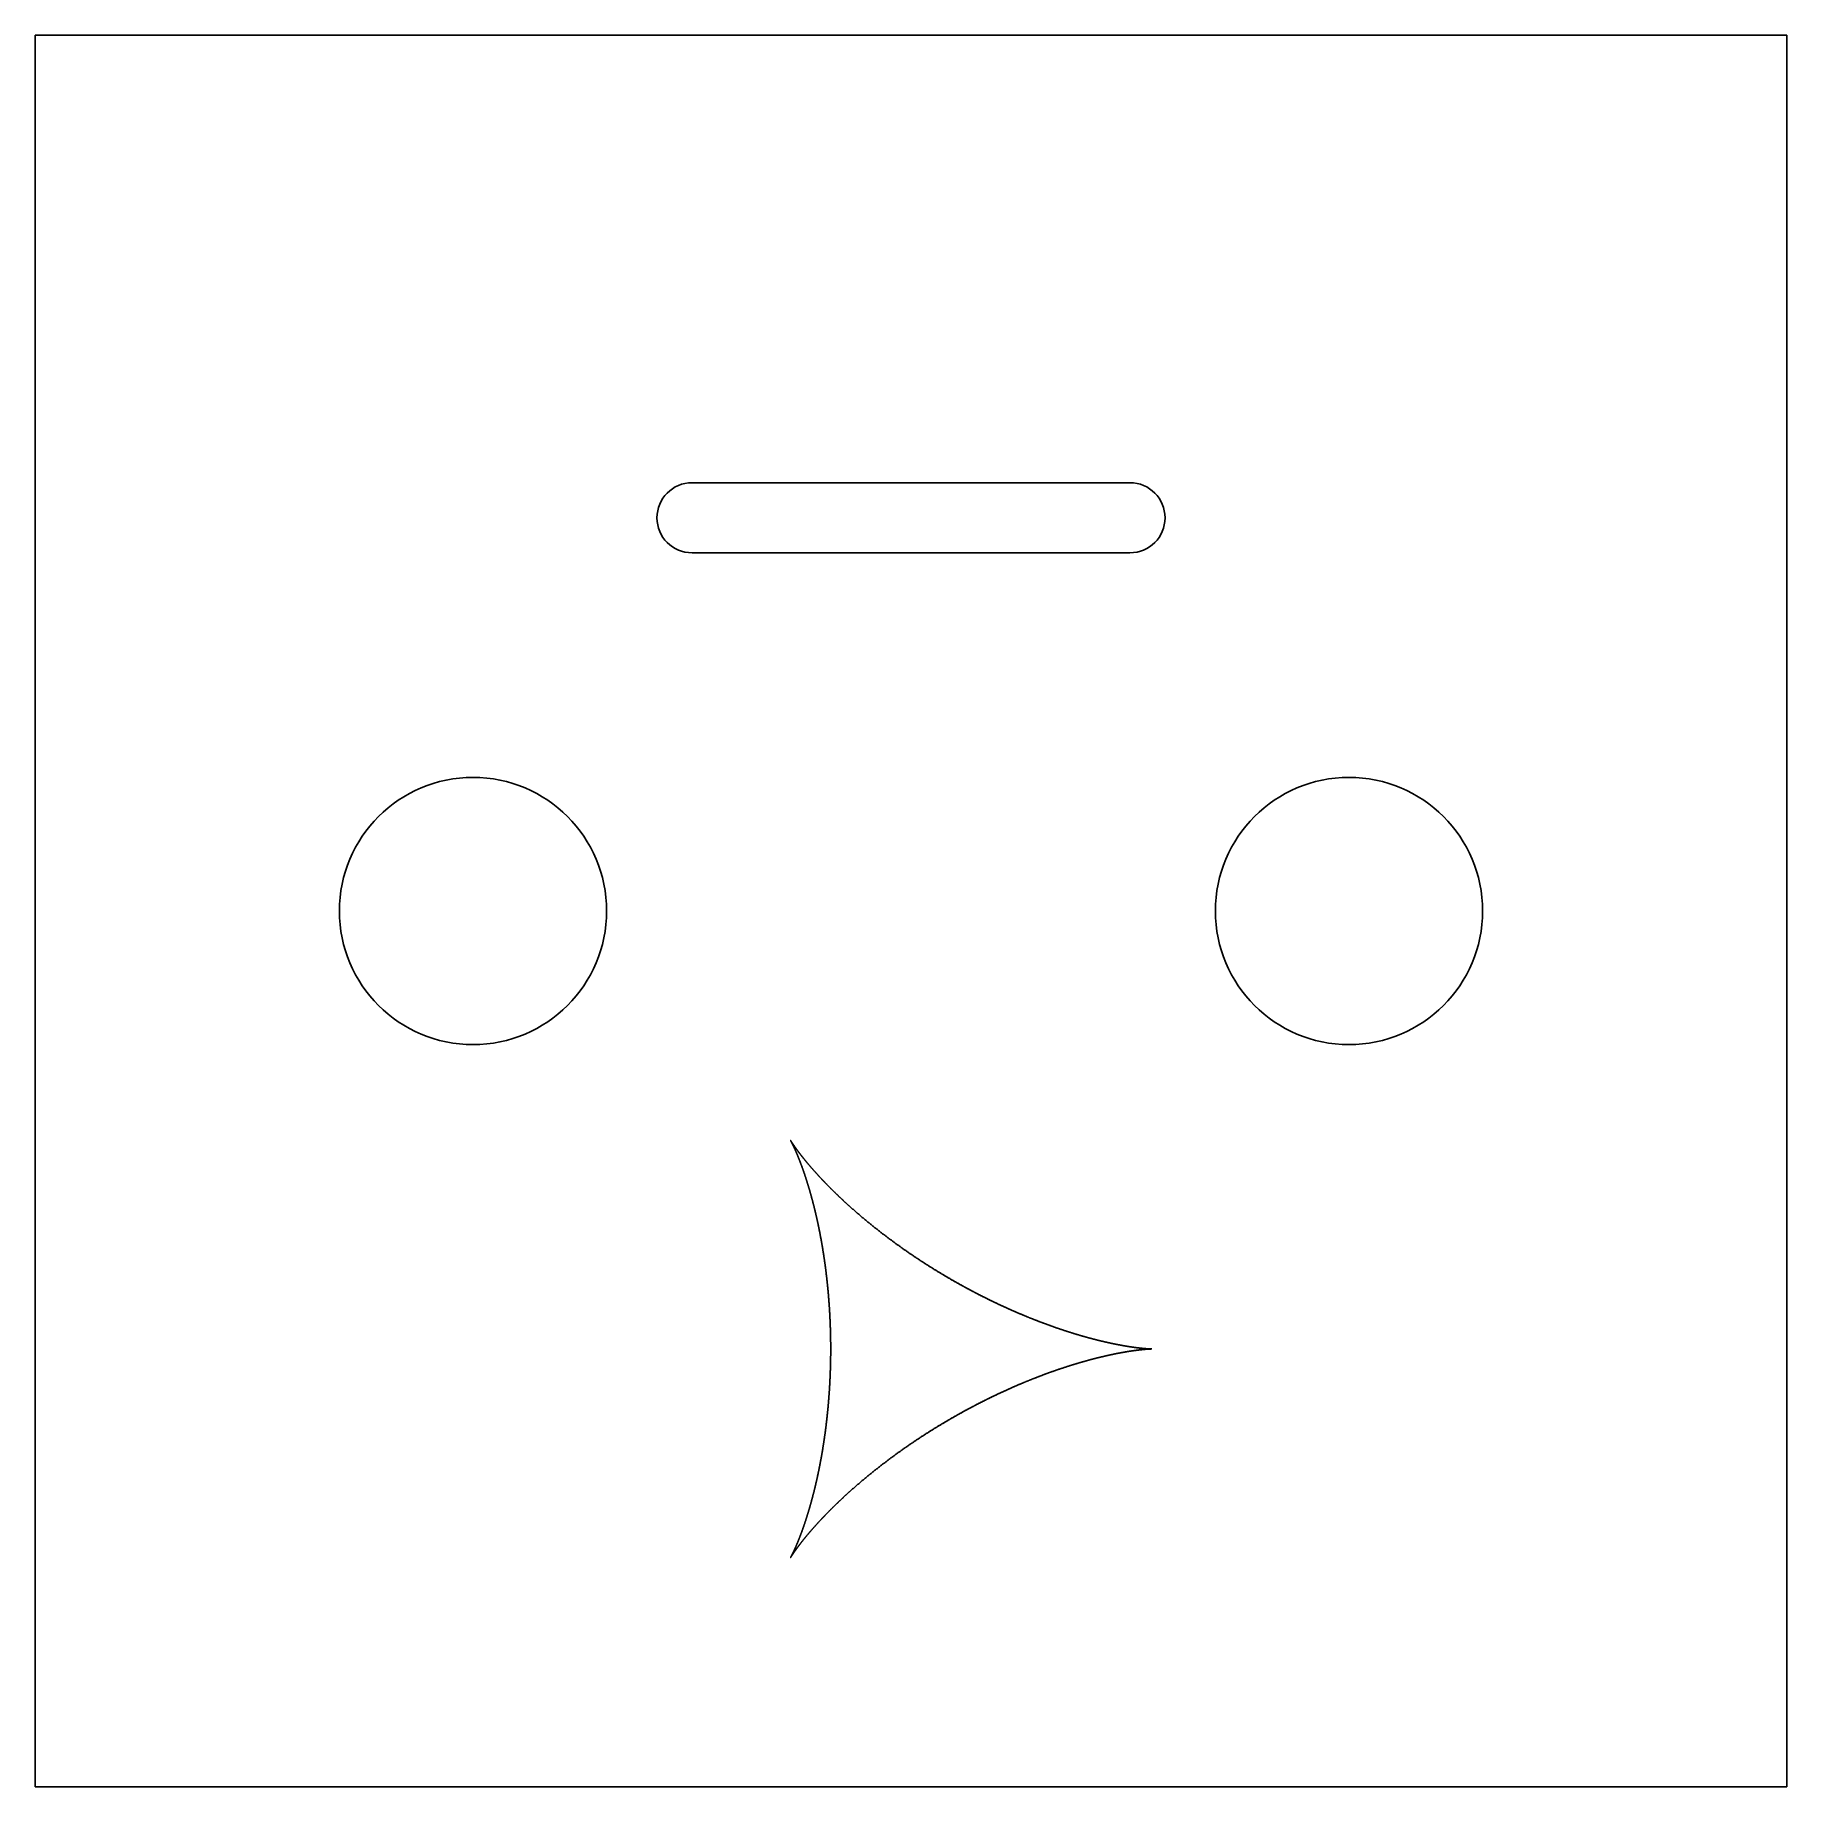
# Model space of a CAD drawing. Header units: metres. Extents: x 0 to 80, y 0 to 80.
import ezdxf

# ---------------------------------------------------------------- set-up
doc = ezdxf.new("R2010")
doc.units = ezdxf.units.M

msp = doc.modelspace()

# ---------------------------------------------------------------- linework, layer by layer
for p, q in [((0, 0), (0, 80)), ((0, 80), (80, 80)), ((80, 0), (80, 80)), ((50, 59.555416), (30, 59.555416)), ((50, 56.355416), (30, 56.355416)), ((0, 0), (80, 0))]:
    msp.add_line(p, q)
for centre in [(20, 40), (60, 40)]:
    msp.add_circle(centre, 6.1)
for centre, start, end in [((30, 57.955416), 90, 270), ((50, 57.955416), 0, 90), ((50, 57.955416), 270, 0)]:
    msp.add_arc(centre, 1.6, start, end)
at = {"layer": 'ENGRAVE'}
msp.add_lwpolyline([(51, 20), (50.999966, 20), (50.999866, 20), (50.999698, 20.000001), (50.999464, 20.000001), (50.999162, 20.000002), (50.998794, 20.000004), (50.998358, 20.000007), (50.997856, 20.00001), (50.997286, 20.000014), (50.996649, 20.000019), (50.995946, 20.000026), (50.995175, 20.000034), (50.994338, 20.000043), (50.993433, 20.000053), (50.992462, 20.000066), (50.991424, 20.00008), (50.990318, 20.000096), (50.989146, 20.000114), (50.987907, 20.000134), (50.986601, 20.000156), (50.985228, 20.00018), (50.983788, 20.000207), (50.982281, 20.000237), (50.980708, 20.000269), (50.979068, 20.000304), (50.97736, 20.000342), (50.975586, 20.000383), (50.973745, 20.000428), (50.971838, 20.000475), (50.969864, 20.000526), (50.967822, 20.00058), (50.965715, 20.000638), (50.96354, 20.0007), (50.961299, 20.000766), (50.958991, 20.000835), (50.956617, 20.000909), (50.954175, 20.000986), (50.951668, 20.001069), (50.949093, 20.001155), (50.946453, 20.001246), (50.943745, 20.001342), (50.940971, 20.001442), (50.938131, 20.001548), (50.935224, 20.001658), (50.932251, 20.001774), (50.929211, 20.001894), (50.926105, 20.002021), (50.922933, 20.002152), (50.919694, 20.002289), (50.91639, 20.002432), (50.913018, 20.002581), (50.909581, 20.002735), (50.906077, 20.002896), (50.902508, 20.003063), (50.898872, 20.003236), (50.89517, 20.003415), (50.891402, 20.003601), (50.887568, 20.003794), (50.883668, 20.003993), (50.879702, 20.004199), (50.87567, 20.004412), (50.871572, 20.004632), (50.867408, 20.00486), (50.863179, 20.005094), (50.858884, 20.005336), (50.854523, 20.005586), (50.850096, 20.005843), (50.845604, 20.006108), (50.841046, 20.006381), (50.836423, 20.006662), (50.831734, 20.00695), (50.826979, 20.007247), (50.82216, 20.007553), (50.817274, 20.007867), (50.812324, 20.008189), (50.807308, 20.00852), (50.802227, 20.00886), (50.79708, 20.009208), (50.791869, 20.009566), (50.786592, 20.009932), (50.78125, 20.010308), (50.775844, 20.010694), (50.770372, 20.011088), (50.764835, 20.011492), (50.759234, 20.011906), (50.753567, 20.01233), (50.747836, 20.012763), (50.742041, 20.013207), (50.73618, 20.01366), (50.730255, 20.014124), (50.724265, 20.014598), (50.718211, 20.015082), (50.712093, 20.015577), (50.70591, 20.016083), (50.699663, 20.016599), (50.693351, 20.017126), (50.686975, 20.017665), (50.680535, 20.018214), (50.674031, 20.018774), (50.667463, 20.019346), (50.660831, 20.019929), (50.654135, 20.020524), (50.647375, 20.02113), (50.640552, 20.021748), (50.633664, 20.022378), (50.626713, 20.02302), (50.619698, 20.023674), (50.61262, 20.02434), (50.605479, 20.025018), (50.598273, 20.025708), (50.591005, 20.026412), (50.583673, 20.027127), (50.576278, 20.027856), (50.56882, 20.028597), (50.561299, 20.029351), (50.553715, 20.030118), (50.546068, 20.030898), (50.538358, 20.031691), (50.530585, 20.032498), (50.522749, 20.033318), (50.514851, 20.034152), (50.50689, 20.034999), (50.498867, 20.03586), (50.490781, 20.036735), (50.482633, 20.037624), (50.474422, 20.038526), (50.466149, 20.039443), (50.457815, 20.040375), (50.449418, 20.04132), (50.440959, 20.04228), (50.432438, 20.043255), (50.423855, 20.044244), (50.415211, 20.045248), (50.406504, 20.046267), (50.397737, 20.047301), (50.388907, 20.04835), (50.380017, 20.049414), (50.371065, 20.050493), (50.362051, 20.051588), (50.352976, 20.052698), (50.343841, 20.053824), (50.334644, 20.054965), (50.325386, 20.056123), (50.316068, 20.057296), (50.306688, 20.058485), (50.297248, 20.05969), (50.287747, 20.060911), (50.278186, 20.062149), (50.268565, 20.063403), (50.258883, 20.064673), (50.24914, 20.06596), (50.239338, 20.067264), (50.229475, 20.068584), (50.219553, 20.069921), (50.20957, 20.071275), (50.199528, 20.072646), (50.189426, 20.074035), (50.179264, 20.07544), (50.169043, 20.076863), (50.158762, 20.078303), (50.148422, 20.079761), (50.138023, 20.081237), (50.127564, 20.08273), (50.117047, 20.084241), (50.10647, 20.085769), (50.095835, 20.087316), (50.08514, 20.088881), (50.074388, 20.090464), (50.063576, 20.092065), (50.052706, 20.093685), (50.041778, 20.095323), (50.030791, 20.09698), (50.019746, 20.098655), (50.008643, 20.100349), (49.997482, 20.102062), (49.986263, 20.103794), (49.974986, 20.105545), (49.963652, 20.107315), (49.95226, 20.109104), (49.94081, 20.110912), (49.929303, 20.11274), (49.917739, 20.114587), (49.906118, 20.116453), (49.894439, 20.11834), (49.882704, 20.120246), (49.870911, 20.122172), (49.859062, 20.124117), (49.847157, 20.126083), (49.835194, 20.128069), (49.823176, 20.130074), (49.811101, 20.1321), (49.798969, 20.134147), (49.786782, 20.136214), (49.774539, 20.138301), (49.762239, 20.140409), (49.749884, 20.142537), (49.737474, 20.144687), (49.725008, 20.146857), (49.712486, 20.149048), (49.699909, 20.15126), (49.687277, 20.153493), (49.674589, 20.155747), (49.661847, 20.158023), (49.64905, 20.160319), (49.636198, 20.162638), (49.623291, 20.164977), (49.61033, 20.167339), (49.597315, 20.169722), (49.584245, 20.172126), (49.571121, 20.174553), (49.557943, 20.177001), (49.544711, 20.179471), (49.531425, 20.181964), (49.518085, 20.184478), (49.504692, 20.187015), (49.491246, 20.189574), (49.477746, 20.192155), (49.464193, 20.194759), (49.450587, 20.197385), (49.436928, 20.200034), (49.423216, 20.202706), (49.409451, 20.2054), (49.395633, 20.208117), (49.381764, 20.210857), (49.367841, 20.21362), (49.353867, 20.216406), (49.339841, 20.219215), (49.325762, 20.222048), (49.311632, 20.224903), (49.29745, 20.227782), (49.283216, 20.230685), (49.268931, 20.233611), (49.254594, 20.23656), (49.240207, 20.239533), (49.225768, 20.24253), (49.211278, 20.24555), (49.196738, 20.248594), (49.182146, 20.251663), (49.167504, 20.254755), (49.152812, 20.257871), (49.13807, 20.261011), (49.123277, 20.264176), (49.108434, 20.267365), (49.093542, 20.270578), (49.078599, 20.273815), (49.063607, 20.277077), (49.048565, 20.280364), (49.033474, 20.283675), (49.018334, 20.287011), (49.003145, 20.290371), (48.987907, 20.293756), (48.97262, 20.297166), (48.957284, 20.300601), (48.9419, 20.304061), (48.926467, 20.307546), (48.910986, 20.311056), (48.895457, 20.314592), (48.87988, 20.318152), (48.864254, 20.321738), (48.848582, 20.325349), (48.832861, 20.328986), (48.817094, 20.332648), (48.801279, 20.336335), (48.785416, 20.340048), (48.769507, 20.343787), (48.753551, 20.347552), (48.737548, 20.351342), (48.721499, 20.355158), (48.705403, 20.359), (48.68926, 20.362868), (48.673072, 20.366762), (48.656838, 20.370682), (48.640557, 20.374628), (48.624231, 20.3786), (48.60786, 20.382599), (48.591443, 20.386624), (48.57498, 20.390675), (48.558473, 20.394753), (48.54192, 20.398857), (48.525323, 20.402987), (48.508681, 20.407144), (48.491994, 20.411328), (48.475263, 20.415538), (48.458488, 20.419775), (48.441669, 20.424039), (48.424805, 20.428329), (48.407898, 20.432647), (48.390947, 20.436991), (48.373953, 20.441363), (48.356915, 20.445761), (48.339834, 20.450186), (48.32271, 20.454639), (48.305543, 20.459118), (48.288334, 20.463625), (48.271081, 20.468159), (48.253787, 20.472721), (48.23645, 20.477309), (48.21907, 20.481926), (48.201649, 20.486569), (48.184186, 20.49124), (48.166682, 20.495939), (48.149135, 20.500665), (48.131548, 20.505419), (48.113919, 20.5102), (48.096249, 20.515009), (48.078538, 20.519846), (48.060787, 20.52471), (48.042995, 20.529603), (48.025162, 20.534523), (48.007289, 20.539471), (47.989376, 20.544448), (47.971423, 20.549452), (47.953431, 20.554484), (47.935398, 20.559544), (47.917326, 20.564632), (47.899215, 20.569749), (47.881065, 20.574893), (47.862875, 20.580066), (47.844647, 20.585267), (47.82638, 20.590496), (47.808075, 20.595754), (47.789731, 20.60104), (47.771349, 20.606354), (47.752929, 20.611697), (47.734471, 20.617069), (47.715975, 20.622468), (47.697442, 20.627897), (47.678871, 20.633353), (47.660263, 20.638839), (47.641619, 20.644353), (47.622937, 20.649896), (47.604218, 20.655467), (47.585463, 20.661067), (47.566671, 20.666696), (47.547843, 20.672353), (47.52898, 20.67804), (47.51008, 20.683755), (47.491144, 20.689499), (47.472173, 20.695272), (47.453166, 20.701074), (47.434125, 20.706905), (47.415048, 20.712764), (47.395936, 20.718653), (47.376789, 20.724571), (47.357608, 20.730518), (47.338392, 20.736493), (47.319142, 20.742498), (47.299858, 20.748532), (47.28054, 20.754595), (47.261189, 20.760688), (47.241804, 20.766809), (47.222385, 20.77296), (47.202933, 20.779139), (47.183448, 20.785349), (47.16393, 20.791587), (47.14438, 20.797854), (47.124797, 20.804151), (47.105181, 20.810478), (47.085533, 20.816833), (47.065854, 20.823218), (47.046142, 20.829632), (47.026399, 20.836076), (47.006624, 20.842549), (46.986817, 20.849051), (46.96698, 20.855583), (46.947111, 20.862144), (46.927212, 20.868735), (46.907282, 20.875355), (46.887322, 20.882005), (46.867331, 20.888684), (46.84731, 20.895393), (46.827259, 20.902131), (46.807178, 20.908898), (46.787068, 20.915696), (46.766928, 20.922522), (46.746758, 20.929379), (46.72656, 20.936265), (46.706333, 20.94318), (46.686077, 20.950125), (46.665792, 20.9571), (46.64548, 20.964104), (46.625138, 20.971138), (46.604769, 20.978201), (46.584372, 20.985294), (46.563947, 20.992417), (46.543495, 20.999569), (46.523015, 21.006751), (46.502508, 21.013963), (46.481974, 21.021204), (46.461413, 21.028475), (46.440826, 21.035775), (46.420212, 21.043106), (46.399572, 21.050465), (46.378905, 21.057855), (46.358213, 21.065274), (46.337495, 21.072723), (46.316752, 21.080201), (46.295983, 21.087709), (46.275188, 21.095247), (46.254369, 21.102814), (46.233525, 21.110411), (46.212656, 21.118038), (46.191763, 21.125694), (46.170845, 21.13338), (46.149903, 21.141095), (46.128938, 21.14884), (46.107948, 21.156615), (46.086935, 21.164419), (46.065898, 21.172253), (46.044838, 21.180117), (46.023755, 21.18801), (46.002649, 21.195932), (45.981521, 21.203885), (45.96037, 21.211866), (45.939196, 21.219878), (45.918001, 21.227919), (45.896783, 21.235989), (45.875543, 21.244089), (45.854282, 21.252219), (45.833, 21.260377), (45.811696, 21.268566), (45.790371, 21.276784), (45.769025, 21.285031), (45.747659, 21.293308), (45.726272, 21.301614), (45.704864, 21.30995), (45.683436, 21.318315), (45.661989, 21.326709), (45.640521, 21.335133), (45.619034, 21.343586), (45.597528, 21.352069), (45.576002, 21.360581), (45.554457, 21.369122), (45.532893, 21.377692), (45.511311, 21.386292), (45.489709, 21.394921), (45.46809, 21.403579), (45.446452, 21.412266), (45.424797, 21.420983), (45.403123, 21.429728), (45.381432, 21.438503), (45.359724, 21.447307), (45.337998, 21.45614), (45.316255, 21.465002), (45.294495, 21.473893), (45.272719, 21.482813), (45.250926, 21.491762), (45.229117, 21.50074), (45.207291, 21.509747), (45.18545, 21.518783), (45.163592, 21.527848), (45.14172, 21.536941), (45.119831, 21.546064), (45.097928, 21.555215), (45.076009, 21.564395), (45.054076, 21.573604), (45.032127, 21.582841), (45.010165, 21.592107), (44.988188, 21.601402), (44.966197, 21.610726), (44.944191, 21.620077), (44.922173, 21.629458), (44.90014, 21.638867), (44.878094, 21.648304), (44.856035, 21.65777), (44.833963, 21.667265), (44.811878, 21.676788), (44.78978, 21.686339), (44.76767, 21.695918), (44.745548, 21.705526), (44.723413, 21.715162), (44.701266, 21.724826), (44.679108, 21.734518), (44.656938, 21.744238), (44.634757, 21.753987), (44.612565, 21.763763), (44.590361, 21.773567), (44.568147, 21.7834), (44.545922, 21.79326), (44.523687, 21.803148), (44.501441, 21.813064), (44.479185, 21.823008), (44.45692, 21.83298), (44.434644, 21.842979), (44.412359, 21.853006), (44.390065, 21.863061), (44.367762, 21.873143), (44.345449, 21.883252), (44.323128, 21.893389), (44.300798, 21.903554), (44.27846, 21.913746), (44.256113, 21.923965), (44.233759, 21.934212), (44.211396, 21.944486), (44.189026, 21.954786), (44.166648, 21.965115), (44.144263, 21.97547), (44.121871, 21.985852), (44.099472, 21.996261), (44.077066, 22.006697), (44.054653, 22.017161), (44.032234, 22.02765), (44.009809, 22.038167), (43.987378, 22.048711), (43.964941, 22.059281), (43.942498, 22.069877), (43.920049, 22.080501), (43.897596, 22.09115), (43.875137, 22.101827), (43.852673, 22.112529), (43.830205, 22.123258), (43.807732, 22.134013), (43.785254, 22.144795), (43.762773, 22.155602), (43.740287, 22.166436), (43.717797, 22.177296), (43.695304, 22.188182), (43.672807, 22.199094), (43.650307, 22.210031), (43.627804, 22.220995), (43.605298, 22.231984), (43.582789, 22.242998), (43.560277, 22.254039), (43.537763, 22.265105), (43.515247, 22.276196), (43.492729, 22.287313), (43.470209, 22.298456), (43.447688, 22.309623), (43.425164, 22.320816), (43.40264, 22.332034), (43.380114, 22.343277), (43.357588, 22.354545), (43.33506, 22.365839), (43.312532, 22.377157), (43.290004, 22.3885), (43.267476, 22.399867), (43.244947, 22.41126), (43.222419, 22.422677), (43.199891, 22.434118), (43.177363, 22.445584), (43.154836, 22.457075), (43.13231, 22.468589), (43.109785, 22.480128), (43.087261, 22.491692), (43.064738, 22.503279), (43.042218, 22.51489), (43.019698, 22.526526), (42.997181, 22.538185), (42.974666, 22.549868), (42.952153, 22.561575), (42.929643, 22.573306), (42.907135, 22.58506), (42.88463, 22.596838), (42.862129, 22.608639), (42.83963, 22.620464), (42.817135, 22.632312), (42.794643, 22.644183), (42.772155, 22.656077), (42.749671, 22.667994), (42.72719, 22.679935), (42.704715, 22.691898), (42.682243, 22.703884), (42.659776, 22.715893), (42.637314, 22.727924), (42.614857, 22.739978), (42.592405, 22.752055), (42.569958, 22.764154), (42.547517, 22.776275), (42.525082, 22.788418), (42.502652, 22.800584), (42.480228, 22.812772), (42.457811, 22.824982), (42.435399, 22.837213), (42.412995, 22.849467), (42.390597, 22.861742), (42.368206, 22.874039), (42.345822, 22.886357), (42.323445, 22.898697), (42.301076, 22.911059), (42.278714, 22.923441), (42.25636, 22.935845), (42.234014, 22.94827), (42.211675, 22.960716), (42.189346, 22.973183), (42.167024, 22.985671), (42.144712, 22.998179), (42.122408, 23.010708), (42.100113, 23.023258), (42.077827, 23.035828), (42.05555, 23.048419), (42.033283, 23.06103), (42.011026, 23.073661), (41.988778, 23.086312), (41.96654, 23.098984), (41.944313, 23.111675), (41.922096, 23.124386), (41.899889, 23.137117), (41.877693, 23.149867), (41.855508, 23.162637), (41.833333, 23.175426), (41.81117, 23.188235), (41.789019, 23.201063), (41.766878, 23.21391), (41.74475, 23.226777), (41.722633, 23.239662), (41.700528, 23.252566), (41.678436, 23.265488), (41.656356, 23.27843), (41.634288, 23.29139), (41.612233, 23.304368), (41.590191, 23.317365), (41.568162, 23.33038), (41.546146, 23.343413), (41.524144, 23.356464), (41.502154, 23.369533), (41.480179, 23.38262), (41.458217, 23.395725), (41.43627, 23.408847), (41.414337, 23.421987), (41.392417, 23.435145), (41.370513, 23.448319), (41.348623, 23.461511), (41.326748, 23.47472), (41.304888, 23.487946), (41.283043, 23.501189), (41.261213, 23.514448), (41.239399, 23.527724), (41.217601, 23.541017), (41.195818, 23.554327), (41.174051, 23.567652), (41.1523, 23.580994), (41.130566, 23.594352), (41.108848, 23.607726), (41.087147, 23.621116), (41.065462, 23.634522), (41.043795, 23.647943), (41.022144, 23.66138), (41.000511, 23.674833), (40.978895, 23.688301), (40.957296, 23.701784), (40.935716, 23.715282), (40.914153, 23.728795), (40.892608, 23.742323), (40.871082, 23.755866), (40.849573, 23.769424), (40.828084, 23.782996), (40.806612, 23.796582), (40.78516, 23.810183), (40.763727, 23.823798), (40.742313, 23.837427), (40.720918, 23.851071), (40.699542, 23.864728), (40.678186, 23.878399), (40.65685, 23.892083), (40.635534, 23.905781), (40.614238, 23.919492), (40.592962, 23.933217), (40.571706, 23.946955), (40.550471, 23.960705), (40.529256, 23.974469), (40.508063, 23.988245), (40.48689, 24.002035), (40.465738, 24.015836), (40.444608, 24.029651), (40.423499, 24.043477), (40.402412, 24.057316), (40.381346, 24.071166), (40.360302, 24.085029), (40.339281, 24.098903), (40.318281, 24.11279), (40.297304, 24.126687), (40.276349, 24.140597), (40.255416, 24.154517), (40.234507, 24.168449), (40.21362, 24.182392), (40.192757, 24.196345), (40.171916, 24.21031), (40.151099, 24.224285), (40.130306, 24.238271), (40.109536, 24.252268), (40.08879, 24.266274), (40.068067, 24.280291), (40.047369, 24.294318), (40.026695, 24.308355), (40.006045, 24.322402), (39.98542, 24.336458), (39.96482, 24.350524), (39.944244, 24.364599), (39.923693, 24.378684), (39.903167, 24.392778), (39.882667, 24.40688), (39.862191, 24.420992), (39.841742, 24.435113), (39.821317, 24.449242), (39.800919, 24.46338), (39.780546, 24.477526), (39.7602, 24.49168), (39.73988, 24.505843), (39.719586, 24.520013), (39.699318, 24.534191), (39.679077, 24.548377), (39.658863, 24.562571), (39.638675, 24.576772), (39.618515, 24.590981), (39.598382, 24.605196), (39.578276, 24.619419), (39.558197, 24.633648), (39.538146, 24.647885), (39.518123, 24.662128), (39.498127, 24.676377), (39.478159, 24.690633), (39.45822, 24.704896), (39.438308, 24.719164), (39.418425, 24.733438), (39.398571, 24.747718), (39.378745, 24.762004), (39.358947, 24.776296), (39.339179, 24.790592), (39.319439, 24.804895), (39.299729, 24.819202), (39.280048, 24.833514), (39.260396, 24.847831), (39.240774, 24.862153), (39.221181, 24.87648), (39.201618, 24.890811), (39.182085, 24.905146), (39.162582, 24.919485), (39.14311, 24.933829), (39.123667, 24.948176), (39.104255, 24.962528), (39.084873, 24.976882), (39.065522, 24.991241), (39.046202, 25.005602), (39.026912, 25.019967), (39.007654, 25.034335), (38.988426, 25.048706), (38.96923, 25.063079), (38.950066, 25.077455), (38.930933, 25.091834), (38.911831, 25.106215), (38.892761, 25.120598), (38.873723, 25.134984), (38.854717, 25.149371), (38.835743, 25.16376), (38.816801, 25.17815), (38.797892, 25.192542), (38.779015, 25.206936), (38.760171, 25.22133), (38.741359, 25.235726), (38.72258, 25.250123), (38.703834, 25.26452), (38.685121, 25.278918), (38.666441, 25.293316), (38.647794, 25.307715), (38.629181, 25.322114), (38.610601, 25.336513), (38.592055, 25.350912), (38.573543, 25.36531), (38.555064, 25.379709), (38.536619, 25.394106), (38.518209, 25.408503), (38.499832, 25.422899), (38.48149, 25.437294), (38.463182, 25.451688), (38.444909, 25.466081), (38.42667, 25.480472), (38.408466, 25.494862), (38.390297, 25.50925), (38.372162, 25.523636), (38.354063, 25.53802), (38.335999, 25.552401), (38.31797, 25.566781), (38.299976, 25.581158), (38.282018, 25.595532), (38.264095, 25.609904), (38.246208, 25.624272), (38.228357, 25.638638), (38.210542, 25.653), (38.192762, 25.667359), (38.175019, 25.681715), (38.157312, 25.696066), (38.139641, 25.710414), (38.122007, 25.724758), (38.104409, 25.739098), (38.086847, 25.753434), (38.069322, 25.767765), (38.051834, 25.782091), (38.034383, 25.796413), (38.016969, 25.81073), (37.999592, 25.825042), (37.982252, 25.839348), (37.964949, 25.85365), (37.947684, 25.867946), (37.930456, 25.882236), (37.913266, 25.89652), (37.896113, 25.910799), (37.878998, 25.925071), (37.861921, 25.939337), (37.844882, 25.953597), (37.82788, 25.96785), (37.810917, 25.982096), (37.793992, 25.996335), (37.777106, 26.010568), (37.760257, 26.024793), (37.743448, 26.039011), (37.726676, 26.053222), (37.709944, 26.067424), (37.69325, 26.081619), (37.676595, 26.095807), (37.659979, 26.109986), (37.643402, 26.124156), (37.626864, 26.138319), (37.610365, 26.152472), (37.593905, 26.166617), (37.577485, 26.180753), (37.561104, 26.194881), (37.544763, 26.208998), (37.528461, 26.223107), (37.512199, 26.237206), (37.495977, 26.251296), (37.479794, 26.265375), (37.463651, 26.279445), (37.447549, 26.293504), (37.431486, 26.307554), (37.415464, 26.321592), (37.399482, 26.335621), (37.38354, 26.349638), (37.367639, 26.363645), (37.351778, 26.37764), (37.335958, 26.391625), (37.320178, 26.405598), (37.304439, 26.419559), (37.288741, 26.433509), (37.273083, 26.447447), (37.257467, 26.461373), (37.241891, 26.475287), (37.226357, 26.489188), (37.210864, 26.503078), (37.195412, 26.516954), (37.180001, 26.530818), (37.164632, 26.544668), (37.149304, 26.558506), (37.134017, 26.572331), (37.118772, 26.586142), (37.103569, 26.599939), (37.088408, 26.613723), (37.073288, 26.627493), (37.05821, 26.641249), (37.043174, 26.65499), (37.02818, 26.668718), (37.013228, 26.682431), (36.998319, 26.696129), (36.983451, 26.709812), (36.968626, 26.723481), (36.953843, 26.737134), (36.939102, 26.750772), (36.924404, 26.764395), (36.909748, 26.778002), (36.895135, 26.791593), (36.880565, 26.805168), (36.866037, 26.818728), (36.851552, 26.832271), (36.837109, 26.845797), (36.82271, 26.859307), (36.808353, 26.872801), (36.79404, 26.886278), (36.779769, 26.899737), (36.765542, 26.91318), (36.751358, 26.926605), (36.737217, 26.940012), (36.723119, 26.953402), (36.709065, 26.966774), (36.695053, 26.980129), (36.681086, 26.993465), (36.667162, 27.006783), (36.653281, 27.020082), (36.639444, 27.033363), (36.625651, 27.046625), (36.611901, 27.059868), (36.598195, 27.073092), (36.584533, 27.086297), (36.570914, 27.099483), (36.55734, 27.112649), (36.543809, 27.125795), (36.530323, 27.138922), (36.51688, 27.152028), (36.503482, 27.165115), (36.490127, 27.178181), (36.476817, 27.191227), (36.463551, 27.204252), (36.45033, 27.217256), (36.437152, 27.230239), (36.424019, 27.243201), (36.410931, 27.256142), (36.397886, 27.269062), (36.384887, 27.28196), (36.371931, 27.294836), (36.359021, 27.307691), (36.346155, 27.320523), (36.333333, 27.333333), (36.320557, 27.346121), (36.307825, 27.358887), (36.295137, 27.371629), (36.282495, 27.384349), (36.269897, 27.397046), (36.257344, 27.40972), (36.244837, 27.422371), (36.232374, 27.434998), (36.219956, 27.447601), (36.207583, 27.460181), (36.195255, 27.472737), (36.182972, 27.485269), (36.170734, 27.497777), (36.158542, 27.51026), (36.146394, 27.522719), (36.134292, 27.535153), (36.122235, 27.547562), (36.110223, 27.559947), (36.098257, 27.572306), (36.086336, 27.58464), (36.07446, 27.596948), (36.062629, 27.609231), (36.050844, 27.621488), (36.039105, 27.63372), (36.027411, 27.645925), (36.015762, 27.658104), (36.004159, 27.670256), (35.992601, 27.682382), (35.981089, 27.694482), (35.969623, 27.706554), (35.958202, 27.7186), (35.946827, 27.730618), (35.935497, 27.74261), (35.924213, 27.754573), (35.912975, 27.766509), (35.901782, 27.778418), (35.890635, 27.790298), (35.879534, 27.802151), (35.868479, 27.813975), (35.85747, 27.825771), (35.846506, 27.837538), (35.835588, 27.849277), (35.824716, 27.860987), (35.81389, 27.872668), (35.803109, 27.88432), (35.792375, 27.895943), (35.781686, 27.907536), (35.771044, 27.9191), (35.760447, 27.930634), (35.749896, 27.942138), (35.739391, 27.953612), (35.728932, 27.965056), (35.718519, 27.976469), (35.708152, 27.987853), (35.697831, 27.999205), (35.687556, 28.010527), (35.677328, 28.021818), (35.667145, 28.033078), (35.657008, 28.044306), (35.646917, 28.055503), (35.636872, 28.066669), (35.626873, 28.077803), (35.61692, 28.088906), (35.607014, 28.099976), (35.597153, 28.111014), (35.587338, 28.12202), (35.57757, 28.132994), (35.567847, 28.143935), (35.558171, 28.154843), (35.54854, 28.165719), (35.538956, 28.176561), (35.529418, 28.187371), (35.519926, 28.198147), (35.51048, 28.20889), (35.50108, 28.219599), (35.491726, 28.230274), (35.482418, 28.240916), (35.473156, 28.251524), (35.463941, 28.262097), (35.454771, 28.272636), (35.445647, 28.283141), (35.43657, 28.293611), (35.427538, 28.304046), (35.418553, 28.314447), (35.409614, 28.324813), (35.40072, 28.335143), (35.391873, 28.345438), (35.383071, 28.355698), (35.374316, 28.365922), (35.365607, 28.37611), (35.356943, 28.386263), (35.348326, 28.396379), (35.339754, 28.406459), (35.331229, 28.416503), (35.322749, 28.426511), (35.314316, 28.436482), (35.305928, 28.446416), (35.297586, 28.456314), (35.28929, 28.466174), (35.28104, 28.475997), (35.272836, 28.485783), (35.264678, 28.495532), (35.256565, 28.505243), (35.248499, 28.514916), (35.240478, 28.524552), (35.232503, 28.534149), (35.224573, 28.543709), (35.21669, 28.55323), (35.208852, 28.562713), (35.20106, 28.572157), (35.193313, 28.581562), (35.185613, 28.590929), (35.177957, 28.600257), (35.170348, 28.609546), (35.162784, 28.618795), (35.155266, 28.628005), (35.147793, 28.637176), (35.140366, 28.646307), (35.132984, 28.655399), (35.125648, 28.66445), (35.118357, 28.673462), (35.111111, 28.682433), (35.103911, 28.691364), (35.096757, 28.700254), (35.089648, 28.709104), (35.082584, 28.717914), (35.075565, 28.726682), (35.068592, 28.73541), (35.061664, 28.744096), (35.054781, 28.752741), (35.047943, 28.761345), (35.04115, 28.769908), (35.034403, 28.778428), (35.027701, 28.786907), (35.021043, 28.795345), (35.014431, 28.80374), (35.007864, 28.812093), (35.001342, 28.820404), (34.994864, 28.828672), (34.988432, 28.836898), (34.982044, 28.845081), (34.975701, 28.853221), (34.969403, 28.861319), (34.96315, 28.869373), (34.956941, 28.877385), (34.950777, 28.885353), (34.944658, 28.893277), (34.938583, 28.901158), (34.932553, 28.908996), (34.926567, 28.916789), (34.920626, 28.924539), (34.914729, 28.932245), (34.908877, 28.939906), (34.903069, 28.947523), (34.897305, 28.955096), (34.891586, 28.962625), (34.88591, 28.970108), (34.880279, 28.977547), (34.874693, 28.984941), (34.86915, 28.99229), (34.863651, 28.999593), (34.858196, 29.006852), (34.852785, 29.014065), (34.847418, 29.021233), (34.842095, 29.028355), (34.836816, 29.035431), (34.831581, 29.042461), (34.826389, 29.049445), (34.821241, 29.056384), (34.816136, 29.063276), (34.811076, 29.070121), (34.806058, 29.07692), (34.801084, 29.083673), (34.796154, 29.090379), (34.791267, 29.097038), (34.786423, 29.10365), (34.781622, 29.110215), (34.776865, 29.116733), (34.772151, 29.123204), (34.76748, 29.129627), (34.762852, 29.136003), (34.758267, 29.142331), (34.753725, 29.148611), (34.749225, 29.154844), (34.744769, 29.161029), (34.740355, 29.167165), (34.735984, 29.173253), (34.731656, 29.179294), (34.727371, 29.185285), (34.723127, 29.191228), (34.718927, 29.197123), (34.714769, 29.202969), (34.710653, 29.208765), (34.706579, 29.214513), (34.702548, 29.220212), (34.698559, 29.225862), (34.694612, 29.231463), (34.690707, 29.237014), (34.686844, 29.242515), (34.683023, 29.247967), (34.679243, 29.253369), (34.675506, 29.258722), (34.67181, 29.264024), (34.668156, 29.269277), (34.664544, 29.274479), (34.660973, 29.279631), (34.657444, 29.284733), (34.653956, 29.289784), (34.650509, 29.294785), (34.647104, 29.299735), (34.64374, 29.304635), (34.640417, 29.309483), (34.637135, 29.314281), (34.633894, 29.319027), (34.630694, 29.323723), (34.627535, 29.328367), (34.624417, 29.33296), (34.621339, 29.337501), (34.618302, 29.341991), (34.615306, 29.346429), (34.61235, 29.350815), (34.609434, 29.35515), (34.606559, 29.359432), (34.603725, 29.363663), (34.60093, 29.367841), (34.598176, 29.371968), (34.595461, 29.376041), (34.592787, 29.380063), (34.590152, 29.384032), (34.587558, 29.387948), (34.585003, 29.391812), (34.582488, 29.395623), (34.580012, 29.399381), (34.577576, 29.403086), (34.57518, 29.406737), (34.572822, 29.410336), (34.570504, 29.413882), (34.568226, 29.417374), (34.565986, 29.420813), (34.563786, 29.424198), (34.561624, 29.427529), (34.559502, 29.430807), (34.557418, 29.434031), (34.555373, 29.437202), (34.553366, 29.440318), (34.551399, 29.44338), (34.549469, 29.446388), (34.547578, 29.449342), (34.545726, 29.452242), (34.543912, 29.455087), (34.542135, 29.457877), (34.540397, 29.460614), (34.538697, 29.463295), (34.537035, 29.465922), (34.535411, 29.468494), (34.533824, 29.471011), (34.532275, 29.473473), (34.530763, 29.47588), (34.529289, 29.478232), (34.527853, 29.480529), (34.526454, 29.482771), (34.525091, 29.484957), (34.523767, 29.487087), (34.522479, 29.489163), (34.521228, 29.491182), (34.520013, 29.493146), (34.518836, 29.495054), (34.517695, 29.496907), (34.516591, 29.498703), (34.515524, 29.500443), (34.514493, 29.502128), (34.513498, 29.503756), (34.512539, 29.505328), (34.511616, 29.506844), (34.51073, 29.508304), (34.509879, 29.509707), (34.509065, 29.511053), (34.508286, 29.512343), (34.507542, 29.513577), (34.506835, 29.514753), (34.506162, 29.515873), (34.505525, 29.516937), (34.504924, 29.517943), (34.504357, 29.518892), (34.503826, 29.519784), (34.50333, 29.520619), (34.502868, 29.521397), (34.502441, 29.522118), (34.50205, 29.522781), (34.501692, 29.523388), (34.501369, 29.523936), (34.501081, 29.524427), (34.500827, 29.524861), (34.500607, 29.525237), (34.500421, 29.525555), (34.500269, 29.525816), (34.500151, 29.526019), (34.500067, 29.526163), (34.500017, 29.52625), (34.5, 29.526279), (34.500017, 29.52625), (34.500067, 29.526163), (34.50015, 29.526018), (34.500267, 29.525815), (34.500417, 29.525553), (34.500599, 29.525233), (34.500815, 29.524854), (34.501064, 29.524417), (34.501345, 29.523922), (34.501658, 29.523368), (34.502005, 29.522756), (34.502383, 29.522084), (34.502794, 29.521354), (34.503237, 29.520566), (34.503712, 29.519718), (34.504219, 29.518812), (34.504758, 29.517847), (34.505329, 29.516823), (34.505931, 29.51574), (34.506565, 29.514598), (34.50723, 29.513396), (34.507926, 29.512136), (34.508654, 29.510816), (34.509413, 29.509437), (34.510203, 29.507999), (34.511023, 29.506502), (34.511875, 29.504945), (34.512757, 29.503329), (34.51367, 29.501653), (34.514613, 29.499918), (34.515586, 29.498123), (34.51659, 29.496268), (34.517624, 29.494354), (34.518688, 29.492381), (34.519781, 29.490347), (34.520905, 29.488254), (34.522058, 29.486101), (34.523241, 29.483888), (34.524453, 29.481616), (34.525695, 29.479283), (34.526965, 29.47689), (34.528265, 29.474438), (34.529594, 29.471925), (34.530952, 29.469353), (34.532338, 29.46672), (34.533754, 29.464028), (34.535197, 29.461275), (34.53667, 29.458461), (34.53817, 29.455588), (34.539699, 29.452655), (34.541256, 29.449661), (34.542841, 29.446607), (34.544453, 29.443492), (34.546094, 29.440317), (34.547762, 29.437082), (34.549457, 29.433786), (34.55118, 29.43043), (34.552931, 29.427013), (34.554708, 29.423536), (34.556513, 29.419999), (34.558344, 29.4164), (34.560202, 29.412741), (34.562087, 29.409022), (34.563999, 29.405242), (34.565937, 29.401401), (34.567901, 29.3975), (34.569892, 29.393537), (34.571908, 29.389515), (34.573951, 29.385431), (34.57602, 29.381287), (34.578114, 29.377081), (34.580234, 29.372815), (34.582379, 29.368489), (34.58455, 29.364101), (34.586746, 29.359653), (34.588968, 29.355143), (34.591214, 29.350573), (34.593485, 29.345942), (34.595781, 29.34125), (34.598102, 29.336497), (34.600448, 29.331683), (34.602817, 29.326808), (34.605211, 29.321872), (34.60763, 29.316875), (34.610072, 29.311817), (34.612538, 29.306698), (34.615029, 29.301518), (34.617543, 29.296277), (34.62008, 29.290975), (34.622641, 29.285612), (34.625225, 29.280187), (34.627833, 29.274702), (34.630463, 29.269156), (34.633117, 29.263548), (34.635793, 29.25788), (34.638493, 29.25215), (34.641214, 29.24636), (34.643959, 29.240508), (34.646725, 29.234595), (34.649514, 29.228621), (34.652325, 29.222586), (34.655158, 29.21649), (34.658013, 29.210332), (34.66089, 29.204114), (34.663788, 29.197834), (34.666708, 29.191494), (34.669649, 29.185092), (34.672611, 29.178629), (34.675595, 29.172105), (34.678599, 29.16552), (34.681624, 29.158874), (34.684671, 29.152166), (34.687737, 29.145398), (34.690824, 29.138568), (34.693932, 29.131678), (34.69706, 29.124726), (34.700208, 29.117713), (34.703376, 29.11064), (34.706564, 29.103505), (34.709771, 29.096309), (34.712998, 29.089052), (34.716245, 29.081734), (34.719511, 29.074355), (34.722796, 29.066915), (34.726101, 29.059414), (34.729424, 29.051852), (34.732766, 29.04423), (34.736127, 29.036546), (34.739507, 29.028801), (34.742905, 29.020995), (34.746321, 29.013129), (34.749756, 29.005201), (34.753209, 28.997213), (34.756679, 28.989164), (34.760168, 28.981054), (34.763674, 28.972883), (34.767198, 28.964651), (34.770739, 28.956359), (34.774298, 28.948006), (34.777874, 28.939592), (34.781467, 28.931117), (34.785077, 28.922582), (34.788703, 28.913986), (34.792347, 28.905329), (34.796007, 28.896612), (34.799683, 28.887834), (34.803376, 28.878995), (34.807085, 28.870096), (34.810809, 28.861136), (34.81455, 28.852116), (34.818307, 28.843036), (34.822079, 28.833895), (34.825867, 28.824693), (34.82967, 28.815432), (34.833489, 28.806109), (34.837323, 28.796727), (34.841171, 28.787284), (34.845035, 28.777781), (34.848913, 28.768218), (34.852806, 28.758594), (34.856714, 28.748911), (34.860636, 28.739167), (34.864572, 28.729363), (34.868522, 28.719499), (34.872486, 28.709575), (34.876465, 28.699591), (34.880456, 28.689547), (34.884462, 28.679443), (34.888481, 28.66928), (34.892513, 28.659056), (34.896559, 28.648773), (34.900617, 28.63843), (34.904689, 28.628027), (34.908773, 28.617564), (34.912871, 28.607042), (34.91698, 28.59646), (34.921102, 28.585819), (34.925237, 28.575118), (34.929384, 28.564358), (34.933542, 28.553538), (34.937713, 28.542659), (34.941895, 28.53172), (34.94609, 28.520723), (34.950295, 28.509666), (34.954512, 28.49855), (34.958741, 28.487374), (34.96298, 28.47614), (34.967231, 28.464846), (34.971492, 28.453494), (34.975764, 28.442082), (34.980047, 28.430612), (34.984341, 28.419083), (34.988644, 28.407495), (34.992958, 28.395848), (34.997283, 28.384143), (35.001617, 28.372379), (35.005961, 28.360556), (35.010315, 28.348675), (35.014678, 28.336736), (35.019051, 28.324738), (35.023433, 28.312681), (35.027824, 28.300567), (35.032225, 28.288394), (35.036634, 28.276163), (35.041053, 28.263873), (35.04548, 28.251526), (35.049915, 28.239121), (35.054359, 28.226657), (35.058812, 28.214136), (35.063272, 28.201557), (35.067741, 28.188921), (35.072218, 28.176226), (35.076702, 28.163474), (35.081194, 28.150665), (35.085694, 28.137798), (35.090201, 28.124873), (35.094716, 28.111891), (35.099237, 28.098852), (35.103766, 28.085755), (35.108301, 28.072602), (35.112844, 28.059391), (35.117393, 28.046123), (35.121948, 28.032799), (35.12651, 28.019417), (35.131079, 28.005979), (35.135653, 27.992483), (35.140234, 27.978931), (35.14482, 27.965323), (35.149412, 27.951658), (35.15401, 27.937936), (35.158613, 27.924158), (35.163222, 27.910324), (35.167836, 27.896434), (35.172455, 27.882487), (35.177079, 27.868485), (35.181708, 27.854426), (35.186342, 27.840311), (35.190981, 27.826141), (35.195624, 27.811914), (35.200271, 27.797632), (35.204923, 27.783295), (35.209578, 27.768902), (35.214238, 27.754453), (35.218902, 27.739949), (35.223569, 27.72539), (35.228241, 27.710775), (35.232915, 27.696106), (35.237593, 27.681381), (35.242274, 27.666601), (35.246959, 27.651767), (35.251646, 27.636877), (35.256337, 27.621933), (35.26103, 27.606935), (35.265725, 27.591882), (35.270424, 27.576774), (35.275124, 27.561612), (35.279827, 27.546396), (35.284532, 27.531125), (35.28924, 27.515801), (35.293949, 27.500422), (35.298659, 27.48499), (35.303372, 27.469503), (35.308086, 27.453963), (35.312801, 27.43837), (35.317518, 27.422722), (35.322236, 27.407022), (35.326955, 27.391268), (35.331675, 27.37546), (35.336395, 27.3596), (35.341117, 27.343686), (35.345839, 27.32772), (35.350561, 27.3117), (35.355284, 27.295628), (35.360007, 27.279503), (35.36473, 27.263326), (35.369453, 27.247096), (35.374175, 27.230813), (35.378898, 27.214479), (35.38362, 27.198092), (35.388341, 27.181653), (35.393062, 27.165162), (35.397783, 27.148619), (35.402502, 27.132024), (35.40722, 27.115378), (35.411937, 27.09868), (35.416653, 27.081931), (35.421368, 27.06513), (35.426081, 27.048278), (35.430792, 27.031375), (35.435502, 27.01442), (35.44021, 26.997415), (35.444916, 26.980359), (35.44962, 26.963252), (35.454322, 26.946095), (35.459021, 26.928887), (35.463719, 26.911629), (35.468413, 26.89432), (35.473105, 26.876961), (35.477794, 26.859552), (35.48248, 26.842093), (35.487164, 26.824584), (35.491844, 26.807026), (35.496521, 26.789418), (35.501194, 26.77176), (35.505865, 26.754053), (35.510531, 26.736296), (35.515194, 26.718491), (35.519853, 26.700636), (35.524508, 26.682733), (35.529159, 26.66478), (35.533806, 26.646779), (35.538449, 26.628729), (35.543088, 26.610631), (35.547722, 26.592485), (35.552351, 26.57429), (35.556976, 26.556047), (35.561595, 26.537756), (35.56621, 26.519417), (35.57082, 26.50103), (35.575425, 26.482596), (35.580024, 26.464114), (35.584619, 26.445585), (35.589207, 26.427008), (35.59379, 26.408385), (35.598367, 26.389714), (35.602939, 26.370996), (35.607505, 26.352232), (35.612064, 26.333421), (35.616618, 26.314563), (35.621165, 26.295659), (35.625706, 26.276709), (35.63024, 26.257713), (35.634768, 26.23867), (35.639289, 26.219582), (35.643803, 26.200447), (35.648311, 26.181268), (35.652811, 26.162042), (35.657304, 26.142772), (35.66179, 26.123456), (35.666269, 26.104095), (35.67074, 26.084688), (35.675204, 26.065237), (35.67966, 26.045742), (35.684109, 26.026201), (35.688549, 26.006617), (35.692982, 25.986987), (35.697407, 25.967314), (35.701823, 25.947597), (35.706231, 25.927835), (35.710631, 25.90803), (35.715022, 25.888181), (35.719405, 25.868289), (35.723779, 25.848353), (35.728144, 25.828374), (35.7325, 25.808352), (35.736848, 25.788287), (35.741186, 25.768179), (35.745515, 25.748029), (35.749835, 25.727835), (35.754146, 25.7076), (35.758446, 25.687322), (35.762738, 25.667002), (35.76702, 25.64664), (35.771291, 25.626236), (35.775553, 25.60579), (35.779805, 25.585303), (35.784047, 25.564774), (35.788279, 25.544204), (35.792501, 25.523593), (35.796712, 25.502941), (35.800912, 25.482248), (35.805102, 25.461514), (35.809282, 25.44074), (35.813451, 25.419925), (35.817608, 25.39907), (35.821755, 25.378175), (35.825891, 25.35724), (35.830016, 25.336265), (35.834129, 25.31525), (35.838231, 25.294196), (35.842322, 25.273102), (35.846401, 25.251969), (35.850468, 25.230797), (35.854524, 25.209586), (35.858568, 25.188336), (35.8626, 25.167048), (35.86662, 25.145721), (35.870628, 25.124356), (35.874624, 25.102952), (35.878608, 25.081511), (35.882579, 25.060031), (35.886538, 25.038514), (35.890484, 25.016959), (35.894418, 24.995367), (35.898339, 24.973737), (35.902247, 24.952071), (35.906143, 24.930367), (35.910025, 24.908626), (35.913894, 24.886849), (35.91775, 24.865036), (35.921593, 24.843186), (35.925423, 24.821299), (35.929239, 24.799377), (35.933042, 24.777419), (35.936831, 24.755425), (35.940606, 24.733396), (35.944368, 24.711331), (35.948116, 24.689231), (35.95185, 24.667095), (35.95557, 24.644925), (35.959276, 24.62272), (35.962967, 24.600481), (35.966645, 24.578207), (35.970308, 24.555898), (35.973957, 24.533556), (35.977591, 24.511179), (35.981211, 24.488769), (35.984816, 24.466325), (35.988406, 24.443848), (35.991981, 24.421337), (35.995542, 24.398793), (35.999087, 24.376216), (36.002618, 24.353607), (36.006133, 24.330964), (36.009633, 24.308289), (36.013118, 24.285582), (36.016587, 24.262843), (36.020042, 24.240071), (36.02348, 24.217268), (36.026903, 24.194433), (36.03031, 24.171567), (36.033702, 24.148669), (36.037077, 24.12574), (36.040437, 24.10278), (36.043781, 24.079789), (36.047108, 24.056767), (36.05042, 24.033715), (36.053715, 24.010633), (36.056994, 23.98752), (36.060257, 23.964378), (36.063504, 23.941206), (36.066733, 23.918003), (36.069947, 23.894772), (36.073143, 23.871511), (36.076323, 23.848221), (36.079487, 23.824902), (36.082633, 23.801554), (36.085762, 23.778178), (36.088875, 23.754773), (36.09197, 23.73134), (36.095049, 23.707878), (36.09811, 23.684389), (36.101154, 23.660872), (36.10418, 23.637327), (36.10719, 23.613755), (36.110181, 23.590156), (36.113156, 23.56653), (36.116112, 23.542876), (36.119051, 23.519196), (36.121973, 23.49549), (36.124876, 23.471757), (36.127762, 23.447997), (36.13063, 23.424212), (36.133479, 23.400401), (36.136311, 23.376565), (36.139125, 23.352702), (36.14192, 23.328815), (36.144698, 23.304902), (36.147457, 23.280964), (36.150198, 23.257002), (36.15292, 23.233015), (36.155624, 23.209003), (36.158309, 23.184968), (36.160976, 23.160908), (36.163625, 23.136824), (36.166254, 23.112717), (36.168865, 23.088586), (36.171457, 23.064431), (36.17403, 23.040254), (36.176584, 23.016053), (36.17912, 22.99183), (36.181636, 22.967584), (36.184133, 22.943316), (36.186611, 22.919025), (36.18907, 22.894712), (36.19151, 22.870378), (36.19393, 22.846021), (36.196331, 22.821643), (36.198713, 22.797244), (36.201075, 22.772823), (36.203417, 22.748382), (36.205741, 22.72392), (36.208044, 22.699437), (36.210328, 22.674933), (36.212592, 22.65041), (36.214837, 22.625866), (36.217061, 22.601302), (36.219266, 22.576719), (36.221451, 22.552116), (36.223616, 22.527494), (36.225761, 22.502852), (36.227886, 22.478192), (36.229991, 22.453513), (36.232076, 22.428815), (36.23414, 22.404099), (36.236185, 22.379365), (36.238209, 22.354612), (36.240213, 22.329842), (36.242196, 22.305054), (36.244159, 22.280248), (36.246102, 22.255426), (36.248024, 22.230586), (36.249926, 22.205729), (36.251807, 22.180855), (36.253668, 22.155965), (36.255508, 22.131059), (36.257327, 22.106136), (36.259126, 22.081198), (36.260903, 22.056243), (36.26266, 22.031273), (36.264397, 22.006288), (36.266112, 21.981287), (36.267806, 21.956271), (36.26948, 21.931241), (36.271132, 21.906195), (36.272764, 21.881135), (36.274374, 21.856061), (36.275964, 21.830973), (36.277532, 21.805871), (36.279079, 21.780755), (36.280605, 21.755626), (36.28211, 21.730484), (36.283593, 21.705328), (36.285056, 21.680159), (36.286497, 21.654977), (36.287916, 21.629783), (36.289314, 21.604577), (36.290691, 21.579358), (36.292047, 21.554127), (36.293381, 21.528885), (36.294693, 21.503631), (36.295984, 21.478365), (36.297253, 21.453088), (36.298501, 21.427801), (36.299728, 21.402502), (36.300932, 21.377192), (36.302115, 21.351873), (36.303276, 21.326542), (36.304416, 21.301202), (36.305534, 21.275852), (36.30663, 21.250492), (36.307705, 21.225123), (36.308757, 21.199744), (36.309788, 21.174356), (36.310797, 21.14896), (36.311784, 21.123554), (36.312749, 21.09814), (36.313692, 21.072718), (36.314614, 21.047287), (36.315513, 21.021849), (36.316391, 20.996403), (36.317246, 20.970949), (36.31808, 20.945487), (36.318891, 20.920019), (36.319681, 20.894544), (36.320448, 20.869061), (36.321193, 20.843572), (36.321917, 20.818077), (36.322618, 20.792576), (36.323297, 20.767068), (36.323954, 20.741555), (36.324589, 20.716036), (36.325201, 20.690511), (36.325792, 20.664981), (36.32636, 20.639447), (36.326906, 20.613907), (36.32743, 20.588363), (36.327932, 20.562814), (36.328412, 20.537261), (36.328869, 20.511703), (36.329304, 20.486142), (36.329717, 20.460577), (36.330107, 20.435009), (36.330475, 20.409438), (36.330821, 20.383863), (36.331145, 20.358285), (36.331446, 20.332705), (36.331725, 20.307122), (36.331982, 20.281537), (36.332217, 20.255949), (36.332429, 20.23036), (36.332619, 20.204769), (36.332786, 20.179176), (36.332931, 20.153582), (36.333054, 20.127987), (36.333155, 20.102391), (36.333233, 20.076794), (36.333289, 20.051196), (36.333322, 20.025598), (36.333333, 20), (36.333322, 19.974402), (36.333289, 19.948804), (36.333233, 19.923206), (36.333155, 19.897609), (36.333054, 19.872013), (36.332931, 19.846418), (36.332786, 19.820824), (36.332619, 19.795231), (36.332429, 19.76964), (36.332217, 19.744051), (36.331982, 19.718463), (36.331725, 19.692878), (36.331446, 19.667295), (36.331145, 19.641715), (36.330821, 19.616137), (36.330475, 19.590562), (36.330107, 19.564991), (36.329717, 19.539423), (36.329304, 19.513858), (36.328869, 19.488297), (36.328412, 19.462739), (36.327932, 19.437186), (36.32743, 19.411637), (36.326906, 19.386093), (36.32636, 19.360553), (36.325792, 19.335019), (36.325201, 19.309489), (36.324589, 19.283964), (36.323954, 19.258445), (36.323297, 19.232932), (36.322618, 19.207424), (36.321917, 19.181923), (36.321193, 19.156428), (36.320448, 19.130939), (36.319681, 19.105456), (36.318891, 19.079981), (36.31808, 19.054513), (36.317246, 19.029051), (36.316391, 19.003597), (36.315513, 18.978151), (36.314614, 18.952713), (36.313692, 18.927282), (36.312749, 18.90186), (36.311784, 18.876446), (36.310797, 18.85104), (36.309788, 18.825644), (36.308757, 18.800256), (36.307705, 18.774877), (36.30663, 18.749508), (36.305534, 18.724148), (36.304416, 18.698798), (36.303276, 18.673458), (36.302115, 18.648127), (36.300932, 18.622808), (36.299728, 18.597498), (36.298501, 18.572199), (36.297253, 18.546912), (36.295984, 18.521635), (36.294693, 18.496369), (36.293381, 18.471115), (36.292047, 18.445873), (36.290691, 18.420642), (36.289314, 18.395423), (36.287916, 18.370217), (36.286497, 18.345023), (36.285056, 18.319841), (36.283593, 18.294672), (36.28211, 18.269516), (36.280605, 18.244374), (36.279079, 18.219245), (36.277532, 18.194129), (36.275964, 18.169027), (36.274374, 18.143939), (36.272764, 18.118865), (36.271132, 18.093805), (36.26948, 18.068759), (36.267806, 18.043729), (36.266112, 18.018713), (36.264397, 17.993712), (36.26266, 17.968727), (36.260903, 17.943757), (36.259126, 17.918802), (36.257327, 17.893864), (36.255508, 17.868941), (36.253668, 17.844035), (36.251807, 17.819145), (36.249926, 17.794271), (36.248024, 17.769414), (36.246102, 17.744574), (36.244159, 17.719752), (36.242196, 17.694946), (36.240213, 17.670158), (36.238209, 17.645388), (36.236185, 17.620635), (36.23414, 17.595901), (36.232076, 17.571185), (36.229991, 17.546487), (36.227886, 17.521808), (36.225761, 17.497148), (36.223616, 17.472506), (36.221451, 17.447884), (36.219266, 17.423281), (36.217061, 17.398698), (36.214837, 17.374134), (36.212592, 17.34959), (36.210328, 17.325067), (36.208044, 17.300563), (36.205741, 17.27608), (36.203417, 17.251618), (36.201075, 17.227177), (36.198713, 17.202756), (36.196331, 17.178357), (36.19393, 17.153979), (36.19151, 17.129622), (36.18907, 17.105288), (36.186611, 17.080975), (36.184133, 17.056684), (36.181636, 17.032416), (36.17912, 17.00817), (36.176584, 16.983947), (36.17403, 16.959746), (36.171457, 16.935569), (36.168865, 16.911414), (36.166254, 16.887283), (36.163625, 16.863176), (36.160976, 16.839092), (36.158309, 16.815032), (36.155624, 16.790997), (36.15292, 16.766985), (36.150198, 16.742998), (36.147457, 16.719036), (36.144698, 16.695098), (36.14192, 16.671185), (36.139125, 16.647298), (36.136311, 16.623435), (36.133479, 16.599599), (36.13063, 16.575788), (36.127762, 16.552003), (36.124876, 16.528243), (36.121973, 16.50451), (36.119051, 16.480804), (36.116112, 16.457124), (36.113156, 16.43347), (36.110181, 16.409844), (36.10719, 16.386245), (36.10418, 16.362673), (36.101154, 16.339128), (36.09811, 16.315611), (36.095049, 16.292122), (36.09197, 16.26866), (36.088875, 16.245227), (36.085762, 16.221822), (36.082633, 16.198446), (36.079487, 16.175098), (36.076323, 16.151779), (36.073143, 16.128489), (36.069947, 16.105228), (36.066733, 16.081997), (36.063504, 16.058794), (36.060257, 16.035622), (36.056994, 16.01248), (36.053715, 15.989367), (36.05042, 15.966285), (36.047108, 15.943233), (36.043781, 15.920211), (36.040437, 15.89722), (36.037077, 15.87426), (36.033702, 15.851331), (36.03031, 15.828433), (36.026903, 15.805567), (36.02348, 15.782732), (36.020042, 15.759929), (36.016587, 15.737157), (36.013118, 15.714418), (36.009633, 15.691711), (36.006133, 15.669036), (36.002618, 15.646393), (35.999087, 15.623784), (35.995542, 15.601207), (35.991981, 15.578663), (35.988406, 15.556152), (35.984816, 15.533675), (35.981211, 15.511231), (35.977591, 15.488821), (35.973957, 15.466444), (35.970308, 15.444102), (35.966645, 15.421793), (35.962967, 15.399519), (35.959276, 15.37728), (35.95557, 15.355075), (35.95185, 15.332905), (35.948116, 15.310769), (35.944368, 15.288669), (35.940606, 15.266604), (35.936831, 15.244575), (35.933042, 15.222581), (35.929239, 15.200623), (35.925423, 15.178701), (35.921593, 15.156814), (35.91775, 15.134964), (35.913894, 15.113151), (35.910025, 15.091374), (35.906143, 15.069633), (35.902247, 15.047929), (35.898339, 15.026263), (35.894418, 15.004633), (35.890484, 14.983041), (35.886538, 14.961486), (35.882579, 14.939969), (35.878608, 14.918489), (35.874624, 14.897048), (35.870628, 14.875644), (35.86662, 14.854279), (35.8626, 14.832952), (35.858568, 14.811664), (35.854524, 14.790414), (35.850468, 14.769203), (35.846401, 14.748031), (35.842322, 14.726898), (35.838231, 14.705804), (35.834129, 14.68475), (35.830016, 14.663735), (35.825891, 14.64276), (35.821755, 14.621825), (35.817608, 14.60093), (35.813451, 14.580075), (35.809282, 14.55926), (35.805102, 14.538486), (35.800912, 14.517752), (35.796712, 14.497059), (35.792501, 14.476407), (35.788279, 14.455796), (35.784047, 14.435226), (35.779805, 14.414697), (35.775553, 14.39421), (35.771291, 14.373764), (35.76702, 14.35336), (35.762738, 14.332998), (35.758446, 14.312678), (35.754146, 14.2924), (35.749835, 14.272165), (35.745515, 14.251971), (35.741186, 14.231821), (35.736848, 14.211713), (35.7325, 14.191648), (35.728144, 14.171626), (35.723779, 14.151647), (35.719405, 14.131711), (35.715022, 14.111819), (35.710631, 14.09197), (35.706231, 14.072165), (35.701823, 14.052403), (35.697407, 14.032686), (35.692982, 14.013013), (35.688549, 13.993383), (35.684109, 13.973799), (35.67966, 13.954258), (35.675204, 13.934763), (35.67074, 13.915312), (35.666269, 13.895905), (35.66179, 13.876544), (35.657304, 13.857228), (35.652811, 13.837958), (35.648311, 13.818732), (35.643803, 13.799553), (35.639289, 13.780418), (35.634768, 13.76133), (35.63024, 13.742287), (35.625706, 13.723291), (35.621165, 13.704341), (35.616618, 13.685437), (35.612064, 13.666579), (35.607505, 13.647768), (35.602939, 13.629004), (35.598367, 13.610286), (35.59379, 13.591615), (35.589207, 13.572992), (35.584619, 13.554415), (35.580024, 13.535886), (35.575425, 13.517404), (35.57082, 13.49897), (35.56621, 13.480583), (35.561595, 13.462244), (35.556976, 13.443953), (35.552351, 13.42571), (35.547722, 13.407515), (35.543088, 13.389369), (35.538449, 13.371271), (35.533806, 13.353221), (35.529159, 13.33522), (35.524508, 13.317267), (35.519853, 13.299364), (35.515194, 13.281509), (35.510531, 13.263704), (35.505865, 13.245947), (35.501194, 13.22824), (35.496521, 13.210582), (35.491844, 13.192974), (35.487164, 13.175416), (35.48248, 13.157907), (35.477794, 13.140448), (35.473105, 13.123039), (35.468413, 13.10568), (35.463719, 13.088371), (35.459021, 13.071113), (35.454322, 13.053905), (35.44962, 13.036748), (35.444916, 13.019641), (35.44021, 13.002585), (35.435502, 12.98558), (35.430792, 12.968625), (35.426081, 12.951722), (35.421368, 12.93487), (35.416653, 12.918069), (35.411937, 12.90132), (35.40722, 12.884622), (35.402502, 12.867976), (35.397783, 12.851381), (35.393062, 12.834838), (35.388341, 12.818347), (35.38362, 12.801908), (35.378898, 12.785521), (35.374175, 12.769187), (35.369453, 12.752904), (35.36473, 12.736674), (35.360007, 12.720497), (35.355284, 12.704372), (35.350561, 12.6883), (35.345839, 12.67228), (35.341117, 12.656314), (35.336395, 12.6404), (35.331675, 12.62454), (35.326955, 12.608732), (35.322236, 12.592978), (35.317518, 12.577278), (35.312801, 12.56163), (35.308086, 12.546037), (35.303372, 12.530497), (35.298659, 12.51501), (35.293949, 12.499578), (35.28924, 12.484199), (35.284532, 12.468875), (35.279827, 12.453604), (35.275124, 12.438388), (35.270424, 12.423226), (35.265725, 12.408118), (35.26103, 12.393065), (35.256337, 12.378067), (35.251646, 12.363123), (35.246959, 12.348233), (35.242274, 12.333399), (35.237593, 12.318619), (35.232915, 12.303894), (35.228241, 12.289225), (35.223569, 12.27461), (35.218902, 12.260051), (35.214238, 12.245547), (35.209578, 12.231098), (35.204923, 12.216705), (35.200271, 12.202368), (35.195624, 12.188086), (35.190981, 12.173859), (35.186342, 12.159689), (35.181708, 12.145574), (35.177079, 12.131515), (35.172455, 12.117513), (35.167836, 12.103566), (35.163222, 12.089676), (35.158613, 12.075842), (35.15401, 12.062064), (35.149412, 12.048342), (35.14482, 12.034677), (35.140234, 12.021069), (35.135653, 12.007517), (35.131079, 11.994021), (35.12651, 11.980583), (35.121948, 11.967201), (35.117393, 11.953877), (35.112844, 11.940609), (35.108301, 11.927398), (35.103766, 11.914245), (35.099237, 11.901148), (35.094716, 11.888109), (35.090201, 11.875127), (35.085694, 11.862202), (35.081194, 11.849335), (35.076702, 11.836526), (35.072218, 11.823774), (35.067741, 11.811079), (35.063272, 11.798443), (35.058812, 11.785864), (35.054359, 11.773343), (35.049915, 11.760879), (35.04548, 11.748474), (35.041053, 11.736127), (35.036634, 11.723837), (35.032225, 11.711606), (35.027824, 11.699433), (35.023433, 11.687319), (35.019051, 11.675262), (35.014678, 11.663264), (35.010315, 11.651325), (35.005961, 11.639444), (35.001617, 11.627621), (34.997283, 11.615857), (34.992958, 11.604152), (34.988644, 11.592505), (34.984341, 11.580917), (34.980047, 11.569388), (34.975764, 11.557918), (34.971492, 11.546506), (34.967231, 11.535154), (34.96298, 11.52386), (34.958741, 11.512626), (34.954512, 11.50145), (34.950295, 11.490334), (34.94609, 11.479277), (34.941895, 11.46828), (34.937713, 11.457341), (34.933542, 11.446462), (34.929384, 11.435642), (34.925237, 11.424882), (34.921102, 11.414181), (34.91698, 11.40354), (34.912871, 11.392958), (34.908773, 11.382436), (34.904689, 11.371973), (34.900617, 11.36157), (34.896559, 11.351227), (34.892513, 11.340944), (34.888481, 11.33072), (34.884462, 11.320557), (34.880456, 11.310453), (34.876465, 11.300409), (34.872486, 11.290425), (34.868522, 11.280501), (34.864572, 11.270637), (34.860636, 11.260833), (34.856714, 11.251089), (34.852806, 11.241406), (34.848913, 11.231782), (34.845035, 11.222219), (34.841171, 11.212716), (34.837323, 11.203273), (34.833489, 11.193891), (34.82967, 11.184568), (34.825867, 11.175307), (34.822079, 11.166105), (34.818307, 11.156964), (34.81455, 11.147884), (34.810809, 11.138864), (34.807085, 11.129904), (34.803376, 11.121005), (34.799683, 11.112166), (34.796007, 11.103388), (34.792347, 11.094671), (34.788703, 11.086014), (34.785077, 11.077418), (34.781467, 11.068883), (34.777874, 11.060408), (34.774298, 11.051994), (34.770739, 11.043641), (34.767198, 11.035349), (34.763674, 11.027117), (34.760168, 11.018946), (34.756679, 11.010836), (34.753209, 11.002787), (34.749756, 10.994799), (34.746321, 10.986871), (34.742905, 10.979005), (34.739507, 10.971199), (34.736127, 10.963454), (34.732766, 10.95577), (34.729424, 10.948148), (34.726101, 10.940586), (34.722796, 10.933085), (34.719511, 10.925645), (34.716245, 10.918266), (34.712998, 10.910948), (34.709771, 10.903691), (34.706564, 10.896495), (34.703376, 10.88936), (34.700208, 10.882287), (34.69706, 10.875274), (34.693932, 10.868322), (34.690824, 10.861432), (34.687737, 10.854602), (34.684671, 10.847834), (34.681624, 10.841126), (34.678599, 10.83448), (34.675595, 10.827895), (34.672611, 10.821371), (34.669649, 10.814908), (34.666708, 10.808506), (34.663788, 10.802166), (34.66089, 10.795886), (34.658013, 10.789668), (34.655158, 10.78351), (34.652325, 10.777414), (34.649514, 10.771379), (34.646725, 10.765405), (34.643959, 10.759492), (34.641214, 10.75364), (34.638493, 10.74785), (34.635793, 10.74212), (34.633117, 10.736452), (34.630463, 10.730844), (34.627833, 10.725298), (34.625225, 10.719813), (34.622641, 10.714388), (34.62008, 10.709025), (34.617543, 10.703723), (34.615029, 10.698482), (34.612538, 10.693302), (34.610072, 10.688183), (34.60763, 10.683125), (34.605211, 10.678128), (34.602817, 10.673192), (34.600448, 10.668317), (34.598102, 10.663503), (34.595781, 10.65875), (34.593485, 10.654058), (34.591214, 10.649427), (34.588968, 10.644857), (34.586746, 10.640347), (34.58455, 10.635899), (34.582379, 10.631511), (34.580234, 10.627185), (34.578114, 10.622919), (34.57602, 10.618713), (34.573951, 10.614569), (34.571908, 10.610485), (34.569892, 10.606463), (34.567901, 10.6025), (34.565937, 10.598599), (34.563999, 10.594758), (34.562087, 10.590978), (34.560202, 10.587259), (34.558344, 10.5836), (34.556513, 10.580001), (34.554708, 10.576464), (34.552931, 10.572987), (34.55118, 10.56957), (34.549457, 10.566214), (34.547762, 10.562918), (34.546094, 10.559683), (34.544453, 10.556508), (34.542841, 10.553393), (34.541256, 10.550339), (34.539699, 10.547345), (34.53817, 10.544412), (34.53667, 10.541539), (34.535197, 10.538725), (34.533754, 10.535972), (34.532338, 10.53328), (34.530952, 10.530647), (34.529594, 10.528075), (34.528265, 10.525562), (34.526965, 10.52311), (34.525695, 10.520717), (34.524453, 10.518384), (34.523241, 10.516112), (34.522058, 10.513899), (34.520905, 10.511746), (34.519781, 10.509653), (34.518688, 10.507619), (34.517624, 10.505646), (34.51659, 10.503732), (34.515586, 10.501877), (34.514613, 10.500082), (34.51367, 10.498347), (34.512757, 10.496671), (34.511875, 10.495055), (34.511023, 10.493498), (34.510203, 10.492001), (34.509413, 10.490563), (34.508654, 10.489184), (34.507926, 10.487864), (34.50723, 10.486604), (34.506565, 10.485402), (34.505931, 10.48426), (34.505329, 10.483177), (34.504758, 10.482153), (34.504219, 10.481188), (34.503712, 10.480282), (34.503237, 10.479434), (34.502794, 10.478646), (34.502383, 10.477916), (34.502005, 10.477244), (34.501658, 10.476632), (34.501345, 10.476078), (34.501064, 10.475583), (34.500815, 10.475146), (34.500599, 10.474767), (34.500417, 10.474447), (34.500267, 10.474185), (34.50015, 10.473982), (34.500067, 10.473837), (34.500017, 10.47375), (34.5, 10.473721), (34.500017, 10.47375), (34.500067, 10.473837), (34.500151, 10.473981), (34.500269, 10.474184), (34.500421, 10.474445), (34.500607, 10.474763), (34.500827, 10.475139), (34.501081, 10.475573), (34.501369, 10.476064), (34.501692, 10.476612), (34.50205, 10.477219), (34.502441, 10.477882), (34.502868, 10.478603), (34.50333, 10.479381), (34.503826, 10.480216), (34.504357, 10.481108), (34.504924, 10.482057), (34.505525, 10.483063), (34.506162, 10.484127), (34.506835, 10.485247), (34.507542, 10.486423), (34.508286, 10.487657), (34.509065, 10.488947), (34.509879, 10.490293), (34.51073, 10.491696), (34.511616, 10.493156), (34.512539, 10.494672), (34.513498, 10.496244), (34.514493, 10.497872), (34.515524, 10.499557), (34.516591, 10.501297), (34.517695, 10.503093), (34.518836, 10.504946), (34.520013, 10.506854), (34.521228, 10.508818), (34.522479, 10.510837), (34.523767, 10.512913), (34.525091, 10.515043), (34.526454, 10.517229), (34.527853, 10.519471), (34.529289, 10.521768), (34.530763, 10.52412), (34.532275, 10.526527), (34.533824, 10.528989), (34.535411, 10.531506), (34.537035, 10.534078), (34.538697, 10.536705), (34.540397, 10.539386), (34.542135, 10.542123), (34.543912, 10.544913), (34.545726, 10.547758), (34.547578, 10.550658), (34.549469, 10.553612), (34.551399, 10.55662), (34.553366, 10.559682), (34.555373, 10.562798), (34.557418, 10.565969), (34.559502, 10.569193), (34.561624, 10.572471), (34.563786, 10.575802), (34.565986, 10.579187), (34.568226, 10.582626), (34.570504, 10.586118), (34.572822, 10.589664), (34.57518, 10.593263), (34.577576, 10.596914), (34.580012, 10.600619), (34.582488, 10.604377), (34.585003, 10.608188), (34.587558, 10.612052), (34.590152, 10.615968), (34.592787, 10.619937), (34.595461, 10.623959), (34.598176, 10.628032), (34.60093, 10.632159), (34.603725, 10.636337), (34.606559, 10.640568), (34.609434, 10.64485), (34.61235, 10.649185), (34.615306, 10.653571), (34.618302, 10.658009), (34.621339, 10.662499), (34.624417, 10.66704), (34.627535, 10.671633), (34.630694, 10.676277), (34.633894, 10.680973), (34.637135, 10.685719), (34.640417, 10.690517), (34.64374, 10.695365), (34.647104, 10.700265), (34.650509, 10.705215), (34.653956, 10.710216), (34.657444, 10.715267), (34.660973, 10.720369), (34.664544, 10.725521), (34.668156, 10.730723), (34.67181, 10.735976), (34.675506, 10.741278), (34.679243, 10.746631), (34.683023, 10.752033), (34.686844, 10.757485), (34.690707, 10.762986), (34.694612, 10.768537), (34.698559, 10.774138), (34.702548, 10.779788), (34.706579, 10.785487), (34.710653, 10.791235), (34.714769, 10.797031), (34.718927, 10.802877), (34.723127, 10.808772), (34.727371, 10.814715), (34.731656, 10.820706), (34.735984, 10.826747), (34.740355, 10.832835), (34.744769, 10.838971), (34.749225, 10.845156), (34.753725, 10.851389), (34.758267, 10.857669), (34.762852, 10.863997), (34.76748, 10.870373), (34.772151, 10.876796), (34.776865, 10.883267), (34.781622, 10.889785), (34.786423, 10.89635), (34.791267, 10.902962), (34.796154, 10.909621), (34.801084, 10.916327), (34.806058, 10.92308), (34.811076, 10.929879), (34.816136, 10.936724), (34.821241, 10.943616), (34.826389, 10.950555), (34.831581, 10.957539), (34.836816, 10.964569), (34.842095, 10.971645), (34.847418, 10.978767), (34.852785, 10.985935), (34.858196, 10.993148), (34.863651, 11.000407), (34.86915, 11.00771), (34.874693, 11.015059), (34.880279, 11.022453), (34.88591, 11.029892), (34.891586, 11.037375), (34.897305, 11.044904), (34.903069, 11.052477), (34.908877, 11.060094), (34.914729, 11.067755), (34.920626, 11.075461), (34.926567, 11.083211), (34.932553, 11.091004), (34.938583, 11.098842), (34.944658, 11.106723), (34.950777, 11.114647), (34.956941, 11.122615), (34.96315, 11.130627), (34.969403, 11.138681), (34.975701, 11.146779), (34.982044, 11.154919), (34.988432, 11.163102), (34.994864, 11.171328), (35.001342, 11.179596), (35.007864, 11.187907), (35.014431, 11.19626), (35.021043, 11.204655), (35.027701, 11.213093), (35.034403, 11.221572), (35.04115, 11.230092), (35.047943, 11.238655), (35.054781, 11.247259), (35.061664, 11.255904), (35.068592, 11.26459), (35.075565, 11.273318), (35.082584, 11.282086), (35.089648, 11.290896), (35.096757, 11.299746), (35.103911, 11.308636), (35.111111, 11.317567), (35.118357, 11.326538), (35.125648, 11.33555), (35.132984, 11.344601), (35.140366, 11.353693), (35.147793, 11.362824), (35.155266, 11.371995), (35.162784, 11.381205), (35.170348, 11.390454), (35.177957, 11.399743), (35.185613, 11.409071), (35.193313, 11.418438), (35.20106, 11.427843), (35.208852, 11.437287), (35.21669, 11.44677), (35.224573, 11.456291), (35.232503, 11.465851), (35.240478, 11.475448), (35.248499, 11.485084), (35.256565, 11.494757), (35.264678, 11.504468), (35.272836, 11.514217), (35.28104, 11.524003), (35.28929, 11.533826), (35.297586, 11.543686), (35.305928, 11.553584), (35.314316, 11.563518), (35.322749, 11.573489), (35.331229, 11.583497), (35.339754, 11.593541), (35.348326, 11.603621), (35.356943, 11.613737), (35.365607, 11.62389), (35.374316, 11.634078), (35.383071, 11.644302), (35.391873, 11.654562), (35.40072, 11.664857), (35.409614, 11.675187), (35.418553, 11.685553), (35.427538, 11.695954), (35.43657, 11.706389), (35.445647, 11.716859), (35.454771, 11.727364), (35.463941, 11.737903), (35.473156, 11.748476), (35.482418, 11.759084), (35.491726, 11.769726), (35.50108, 11.780401), (35.51048, 11.79111), (35.519926, 11.801853), (35.529418, 11.812629), (35.538956, 11.823439), (35.54854, 11.834281), (35.558171, 11.845157), (35.567847, 11.856065), (35.57757, 11.867006), (35.587338, 11.87798), (35.597153, 11.888986), (35.607014, 11.900024), (35.61692, 11.911094), (35.626873, 11.922197), (35.636872, 11.933331), (35.646917, 11.944497), (35.657008, 11.955694), (35.667145, 11.966922), (35.677328, 11.978182), (35.687556, 11.989473), (35.697831, 12.000795), (35.708152, 12.012147), (35.718519, 12.023531), (35.728932, 12.034944), (35.739391, 12.046388), (35.749896, 12.057862), (35.760447, 12.069366), (35.771044, 12.0809), (35.781686, 12.092464), (35.792375, 12.104057), (35.803109, 12.11568), (35.81389, 12.127332), (35.824716, 12.139013), (35.835588, 12.150723), (35.846506, 12.162462), (35.85747, 12.174229), (35.868479, 12.186025), (35.879534, 12.197849), (35.890635, 12.209702), (35.901782, 12.221582), (35.912975, 12.233491), (35.924213, 12.245427), (35.935497, 12.25739), (35.946827, 12.269382), (35.958202, 12.2814), (35.969623, 12.293446), (35.981089, 12.305518), (35.992601, 12.317618), (36.004159, 12.329744), (36.015762, 12.341896), (36.027411, 12.354075), (36.039105, 12.36628), (36.050844, 12.378512), (36.062629, 12.390769), (36.07446, 12.403052), (36.086336, 12.41536), (36.098257, 12.427694), (36.110223, 12.440053), (36.122235, 12.452438), (36.134292, 12.464847), (36.146394, 12.477281), (36.158542, 12.48974), (36.170734, 12.502223), (36.182972, 12.514731), (36.195255, 12.527263), (36.207583, 12.539819), (36.219956, 12.552399), (36.232374, 12.565002), (36.244837, 12.577629), (36.257344, 12.59028), (36.269897, 12.602954), (36.282495, 12.615651), (36.295137, 12.628371), (36.307825, 12.641113), (36.320557, 12.653879), (36.333333, 12.666667), (36.346155, 12.679477), (36.359021, 12.692309), (36.371931, 12.705164), (36.384887, 12.71804), (36.397886, 12.730938), (36.410931, 12.743858), (36.424019, 12.756799), (36.437152, 12.769761), (36.45033, 12.782744), (36.463551, 12.795748), (36.476817, 12.808773), (36.490127, 12.821819), (36.503482, 12.834885), (36.51688, 12.847972), (36.530323, 12.861078), (36.543809, 12.874205), (36.55734, 12.887351), (36.570914, 12.900517), (36.584533, 12.913703), (36.598195, 12.926908), (36.611901, 12.940132), (36.625651, 12.953375), (36.639444, 12.966637), (36.653281, 12.979918), (36.667162, 12.993217), (36.681086, 13.006535), (36.695053, 13.019871), (36.709065, 13.033226), (36.723119, 13.046598), (36.737217, 13.059988), (36.751358, 13.073395), (36.765542, 13.08682), (36.779769, 13.100263), (36.79404, 13.113722), (36.808353, 13.127199), (36.82271, 13.140693), (36.837109, 13.154203), (36.851552, 13.167729), (36.866037, 13.181272), (36.880565, 13.194832), (36.895135, 13.208407), (36.909748, 13.221998), (36.924404, 13.235605), (36.939102, 13.249228), (36.953843, 13.262866), (36.968626, 13.276519), (36.983451, 13.290188), (36.998319, 13.303871), (37.013228, 13.317569), (37.02818, 13.331282), (37.043174, 13.34501), (37.05821, 13.358751), (37.073288, 13.372507), (37.088408, 13.386277), (37.103569, 13.400061), (37.118772, 13.413858), (37.134017, 13.427669), (37.149304, 13.441494), (37.164632, 13.455332), (37.180001, 13.469182), (37.195412, 13.483046), (37.210864, 13.496922), (37.226357, 13.510812), (37.241891, 13.524713), (37.257467, 13.538627), (37.273083, 13.552553), (37.288741, 13.566491), (37.304439, 13.580441), (37.320178, 13.594402), (37.335958, 13.608375), (37.351778, 13.62236), (37.367639, 13.636355), (37.38354, 13.650362), (37.399482, 13.664379), (37.415464, 13.678408), (37.431486, 13.692446), (37.447549, 13.706496), (37.463651, 13.720555), (37.479794, 13.734625), (37.495977, 13.748704), (37.512199, 13.762794), (37.528461, 13.776893), (37.544763, 13.791002), (37.561104, 13.805119), (37.577485, 13.819247), (37.593905, 13.833383), (37.610365, 13.847528), (37.626864, 13.861681), (37.643402, 13.875844), (37.659979, 13.890014), (37.676595, 13.904193), (37.69325, 13.918381), (37.709944, 13.932576), (37.726676, 13.946778), (37.743448, 13.960989), (37.760257, 13.975207), (37.777106, 13.989432), (37.793992, 14.003665), (37.810917, 14.017904), (37.82788, 14.03215), (37.844882, 14.046403), (37.861921, 14.060663), (37.878998, 14.074929), (37.896113, 14.089201), (37.913266, 14.10348), (37.930456, 14.117764), (37.947684, 14.132054), (37.964949, 14.14635), (37.982252, 14.160652), (37.999592, 14.174958), (38.016969, 14.18927), (38.034383, 14.203587), (38.051834, 14.217909), (38.069322, 14.232235), (38.086847, 14.246566), (38.104409, 14.260902), (38.122007, 14.275242), (38.139641, 14.289586), (38.157312, 14.303934), (38.175019, 14.318285), (38.192762, 14.332641), (38.210542, 14.347), (38.228357, 14.361362), (38.246208, 14.375728), (38.264095, 14.390096), (38.282018, 14.404468), (38.299976, 14.418842), (38.31797, 14.433219), (38.335999, 14.447599), (38.354063, 14.46198), (38.372162, 14.476364), (38.390297, 14.49075), (38.408466, 14.505138), (38.42667, 14.519528), (38.444909, 14.533919), (38.463182, 14.548312), (38.48149, 14.562706), (38.499832, 14.577101), (38.518209, 14.591497), (38.536619, 14.605894), (38.555064, 14.620291), (38.573543, 14.63469), (38.592055, 14.649088), (38.610601, 14.663487), (38.629181, 14.677886), (38.647794, 14.692285), (38.666441, 14.706684), (38.685121, 14.721082), (38.703834, 14.73548), (38.72258, 14.749877), (38.741359, 14.764274), (38.760171, 14.77867), (38.779015, 14.793064), (38.797892, 14.807458), (38.816801, 14.82185), (38.835743, 14.83624), (38.854717, 14.850629), (38.873723, 14.865016), (38.892761, 14.879402), (38.911831, 14.893785), (38.930933, 14.908166), (38.950066, 14.922545), (38.96923, 14.936921), (38.988426, 14.951294), (39.007654, 14.965665), (39.026912, 14.980033), (39.046202, 14.994398), (39.065522, 15.008759), (39.084873, 15.023118), (39.104255, 15.037472), (39.123667, 15.051824), (39.14311, 15.066171), (39.162582, 15.080515), (39.182085, 15.094854), (39.201618, 15.109189), (39.221181, 15.12352), (39.240774, 15.137847), (39.260396, 15.152169), (39.280048, 15.166486), (39.299729, 15.180798), (39.319439, 15.195105), (39.339179, 15.209408), (39.358947, 15.223704), (39.378745, 15.237996), (39.398571, 15.252282), (39.418425, 15.266562), (39.438308, 15.280836), (39.45822, 15.295104), (39.478159, 15.309367), (39.498127, 15.323623), (39.518123, 15.337872), (39.538146, 15.352115), (39.558197, 15.366352), (39.578276, 15.380581), (39.598382, 15.394804), (39.618515, 15.409019), (39.638675, 15.423228), (39.658863, 15.437429), (39.679077, 15.451623), (39.699318, 15.465809), (39.719586, 15.479987), (39.73988, 15.494157), (39.7602, 15.50832), (39.780546, 15.522474), (39.800919, 15.53662), (39.821317, 15.550758), (39.841742, 15.564887), (39.862191, 15.579008), (39.882667, 15.59312), (39.903167, 15.607222), (39.923693, 15.621316), (39.944244, 15.635401), (39.96482, 15.649476), (39.98542, 15.663542), (40.006045, 15.677598), (40.026695, 15.691645), (40.047369, 15.705682), (40.068067, 15.719709), (40.08879, 15.733726), (40.109536, 15.747732), (40.130306, 15.761729), (40.151099, 15.775715), (40.171916, 15.78969), (40.192757, 15.803655), (40.21362, 15.817608), (40.234507, 15.831551), (40.255416, 15.845483), (40.276349, 15.859403), (40.297304, 15.873313), (40.318281, 15.88721), (40.339281, 15.901097), (40.360302, 15.914971), (40.381346, 15.928834), (40.402412, 15.942684), (40.423499, 15.956523), (40.444608, 15.970349), (40.465738, 15.984164), (40.48689, 15.997965), (40.508063, 16.011755), (40.529256, 16.025531), (40.550471, 16.039295), (40.571706, 16.053045), (40.592962, 16.066783), (40.614238, 16.080508), (40.635534, 16.094219), (40.65685, 16.107917), (40.678186, 16.121601), (40.699542, 16.135272), (40.720918, 16.148929), (40.742313, 16.162573), (40.763727, 16.176202), (40.78516, 16.189817), (40.806612, 16.203418), (40.828084, 16.217004), (40.849573, 16.230576), (40.871082, 16.244134), (40.892608, 16.257677), (40.914153, 16.271205), (40.935716, 16.284718), (40.957296, 16.298216), (40.978895, 16.311699), (41.000511, 16.325167), (41.022144, 16.33862), (41.043795, 16.352057), (41.065462, 16.365478), (41.087147, 16.378884), (41.108848, 16.392274), (41.130566, 16.405648), (41.1523, 16.419006), (41.174051, 16.432348), (41.195818, 16.445673), (41.217601, 16.458983), (41.239399, 16.472276), (41.261213, 16.485552), (41.283043, 16.498811), (41.304888, 16.512054), (41.326748, 16.52528), (41.348623, 16.538489), (41.370513, 16.551681), (41.392417, 16.564855), (41.414337, 16.578013), (41.43627, 16.591153), (41.458217, 16.604275), (41.480179, 16.61738), (41.502154, 16.630467), (41.524144, 16.643536), (41.546146, 16.656587), (41.568162, 16.66962), (41.590191, 16.682635), (41.612233, 16.695632), (41.634288, 16.70861), (41.656356, 16.72157), (41.678436, 16.734512), (41.700528, 16.747434), (41.722633, 16.760338), (41.74475, 16.773223), (41.766878, 16.78609), (41.789019, 16.798937), (41.81117, 16.811765), (41.833333, 16.824574), (41.855508, 16.837363), (41.877693, 16.850133), (41.899889, 16.862883), (41.922096, 16.875614), (41.944313, 16.888325), (41.96654, 16.901016), (41.988778, 16.913688), (42.011026, 16.926339), (42.033283, 16.93897), (42.05555, 16.951581), (42.077827, 16.964172), (42.100113, 16.976742), (42.122408, 16.989292), (42.144712, 17.001821), (42.167024, 17.014329), (42.189346, 17.026817), (42.211675, 17.039284), (42.234014, 17.05173), (42.25636, 17.064155), (42.278714, 17.076559), (42.301076, 17.088941), (42.323445, 17.101303), (42.345822, 17.113643), (42.368206, 17.125961), (42.390597, 17.138258), (42.412995, 17.150533), (42.435399, 17.162787), (42.457811, 17.175018), (42.480228, 17.187228), (42.502652, 17.199416), (42.525082, 17.211582), (42.547517, 17.223725), (42.569958, 17.235846), (42.592405, 17.247945), (42.614857, 17.260022), (42.637314, 17.272076), (42.659776, 17.284107), (42.682243, 17.296116), (42.704715, 17.308102), (42.72719, 17.320065), (42.749671, 17.332006), (42.772155, 17.343923), (42.794643, 17.355817), (42.817135, 17.367688), (42.83963, 17.379536), (42.862129, 17.391361), (42.88463, 17.403162), (42.907135, 17.41494), (42.929643, 17.426694), (42.952153, 17.438425), (42.974666, 17.450132), (42.997181, 17.461815), (43.019698, 17.473474), (43.042218, 17.48511), (43.064738, 17.496721), (43.087261, 17.508308), (43.109785, 17.519872), (43.13231, 17.531411), (43.154836, 17.542925), (43.177363, 17.554416), (43.199891, 17.565882), (43.222419, 17.577323), (43.244947, 17.58874), (43.267476, 17.600133), (43.290004, 17.6115), (43.312532, 17.622843), (43.33506, 17.634161), (43.357588, 17.645455), (43.380114, 17.656723), (43.40264, 17.667966), (43.425164, 17.679184), (43.447688, 17.690377), (43.470209, 17.701544), (43.492729, 17.712687), (43.515247, 17.723804), (43.537763, 17.734895), (43.560277, 17.745961), (43.582789, 17.757002), (43.605298, 17.768016), (43.627804, 17.779005), (43.650307, 17.789969), (43.672807, 17.800906), (43.695304, 17.811818), (43.717797, 17.822704), (43.740287, 17.833564), (43.762773, 17.844398), (43.785254, 17.855205), (43.807732, 17.865987), (43.830205, 17.876742), (43.852673, 17.887471), (43.875137, 17.898173), (43.897596, 17.90885), (43.920049, 17.919499), (43.942498, 17.930123), (43.964941, 17.940719), (43.987378, 17.951289), (44.009809, 17.961833), (44.032234, 17.97235), (44.054653, 17.982839), (44.077066, 17.993303), (44.099472, 18.003739), (44.121871, 18.014148), (44.144263, 18.02453), (44.166648, 18.034885), (44.189026, 18.045214), (44.211396, 18.055514), (44.233759, 18.065788), (44.256113, 18.076035), (44.27846, 18.086254), (44.300798, 18.096446), (44.323128, 18.106611), (44.345449, 18.116748), (44.367762, 18.126857), (44.390065, 18.136939), (44.412359, 18.146994), (44.434644, 18.157021), (44.45692, 18.16702), (44.479185, 18.176992), (44.501441, 18.186936), (44.523687, 18.196852), (44.545922, 18.20674), (44.568147, 18.2166), (44.590361, 18.226433), (44.612565, 18.236237), (44.634757, 18.246013), (44.656938, 18.255762), (44.679108, 18.265482), (44.701266, 18.275174), (44.723413, 18.284838), (44.745548, 18.294474), (44.76767, 18.304082), (44.78978, 18.313661), (44.811878, 18.323212), (44.833963, 18.332735), (44.856035, 18.34223), (44.878094, 18.351696), (44.90014, 18.361133), (44.922173, 18.370542), (44.944191, 18.379923), (44.966197, 18.389274), (44.988188, 18.398598), (45.010165, 18.407893), (45.032127, 18.417159), (45.054076, 18.426396), (45.076009, 18.435605), (45.097928, 18.444785), (45.119831, 18.453936), (45.14172, 18.463059), (45.163592, 18.472152), (45.18545, 18.481217), (45.207291, 18.490253), (45.229117, 18.49926), (45.250926, 18.508238), (45.272719, 18.517187), (45.294495, 18.526107), (45.316255, 18.534998), (45.337998, 18.54386), (45.359724, 18.552693), (45.381432, 18.561497), (45.403123, 18.570272), (45.424797, 18.579017), (45.446452, 18.587734), (45.46809, 18.596421), (45.489709, 18.605079), (45.511311, 18.613708), (45.532893, 18.622308), (45.554457, 18.630878), (45.576002, 18.639419), (45.597528, 18.647931), (45.619034, 18.656414), (45.640521, 18.664867), (45.661989, 18.673291), (45.683436, 18.681685), (45.704864, 18.69005), (45.726272, 18.698386), (45.747659, 18.706692), (45.769025, 18.714969), (45.790371, 18.723216), (45.811696, 18.731434), (45.833, 18.739623), (45.854282, 18.747781), (45.875543, 18.755911), (45.896783, 18.764011), (45.918001, 18.772081), (45.939196, 18.780122), (45.96037, 18.788134), (45.981521, 18.796115), (46.002649, 18.804068), (46.023755, 18.81199), (46.044838, 18.819883), (46.065898, 18.827747), (46.086935, 18.835581), (46.107948, 18.843385), (46.128938, 18.85116), (46.149903, 18.858905), (46.170845, 18.86662), (46.191763, 18.874306), (46.212656, 18.881962), (46.233525, 18.889589), (46.254369, 18.897186), (46.275188, 18.904753), (46.295983, 18.912291), (46.316752, 18.919799), (46.337495, 18.927277), (46.358213, 18.934726), (46.378905, 18.942145), (46.399572, 18.949535), (46.420212, 18.956894), (46.440826, 18.964225), (46.461413, 18.971525), (46.481974, 18.978796), (46.502508, 18.986037), (46.523015, 18.993249), (46.543495, 19.000431), (46.563947, 19.007583), (46.584372, 19.014706), (46.604769, 19.021799), (46.625138, 19.028862), (46.64548, 19.035896), (46.665792, 19.0429), (46.686077, 19.049875), (46.706333, 19.05682), (46.72656, 19.063735), (46.746758, 19.070621), (46.766928, 19.077478), (46.787068, 19.084304), (46.807178, 19.091102), (46.827259, 19.097869), (46.84731, 19.104607), (46.867331, 19.111316), (46.887322, 19.117995), (46.907282, 19.124645), (46.927212, 19.131265), (46.947111, 19.137856), (46.96698, 19.144417), (46.986817, 19.150949), (47.006624, 19.157451), (47.026399, 19.163924), (47.046142, 19.170368), (47.065854, 19.176782), (47.085533, 19.183167), (47.105181, 19.189522), (47.124797, 19.195849), (47.14438, 19.202146), (47.16393, 19.208413), (47.183448, 19.214651), (47.202933, 19.220861), (47.222385, 19.22704), (47.241804, 19.233191), (47.261189, 19.239312), (47.28054, 19.245405), (47.299858, 19.251468), (47.319142, 19.257502), (47.338392, 19.263507), (47.357608, 19.269482), (47.376789, 19.275429), (47.395936, 19.281347), (47.415048, 19.287236), (47.434125, 19.293095), (47.453166, 19.298926), (47.472173, 19.304728), (47.491144, 19.310501), (47.51008, 19.316245), (47.52898, 19.32196), (47.547843, 19.327647), (47.566671, 19.333304), (47.585463, 19.338933), (47.604218, 19.344533), (47.622937, 19.350104), (47.641619, 19.355647), (47.660263, 19.361161), (47.678871, 19.366647), (47.697442, 19.372103), (47.715975, 19.377532), (47.734471, 19.382931), (47.752929, 19.388303), (47.771349, 19.393646), (47.789731, 19.39896), (47.808075, 19.404246), (47.82638, 19.409504), (47.844647, 19.414733), (47.862875, 19.419934), (47.881065, 19.425107), (47.899215, 19.430251), (47.917326, 19.435368), (47.935398, 19.440456), (47.953431, 19.445516), (47.971423, 19.450548), (47.989376, 19.455552), (48.007289, 19.460529), (48.025162, 19.465477), (48.042995, 19.470397), (48.060787, 19.47529), (48.078538, 19.480154), (48.096249, 19.484991), (48.113919, 19.4898), (48.131548, 19.494581), (48.149135, 19.499335), (48.166682, 19.504061), (48.184186, 19.50876), (48.201649, 19.513431), (48.21907, 19.518074), (48.23645, 19.522691), (48.253787, 19.527279), (48.271081, 19.531841), (48.288334, 19.536375), (48.305543, 19.540882), (48.32271, 19.545361), (48.339834, 19.549814), (48.356915, 19.554239), (48.373953, 19.558637), (48.390947, 19.563009), (48.407898, 19.567353), (48.424805, 19.571671), (48.441669, 19.575961), (48.458488, 19.580225), (48.475263, 19.584462), (48.491994, 19.588672), (48.508681, 19.592856), (48.525323, 19.597013), (48.54192, 19.601143), (48.558473, 19.605247), (48.57498, 19.609325), (48.591443, 19.613376), (48.60786, 19.617401), (48.624231, 19.6214), (48.640557, 19.625372), (48.656838, 19.629318), (48.673072, 19.633238), (48.68926, 19.637132), (48.705403, 19.641), (48.721499, 19.644842), (48.737548, 19.648658), (48.753551, 19.652448), (48.769507, 19.656213), (48.785416, 19.659952), (48.801279, 19.663665), (48.817094, 19.667352), (48.832861, 19.671014), (48.848582, 19.674651), (48.864254, 19.678262), (48.87988, 19.681848), (48.895457, 19.685408), (48.910986, 19.688944), (48.926467, 19.692454), (48.9419, 19.695939), (48.957284, 19.699399), (48.97262, 19.702834), (48.987907, 19.706244), (49.003145, 19.709629), (49.018334, 19.712989), (49.033474, 19.716325), (49.048565, 19.719636), (49.063607, 19.722923), (49.078599, 19.726185), (49.093542, 19.729422), (49.108434, 19.732635), (49.123277, 19.735824), (49.13807, 19.738989), (49.152812, 19.742129), (49.167504, 19.745245), (49.182146, 19.748337), (49.196738, 19.751406), (49.211278, 19.75445), (49.225768, 19.75747), (49.240207, 19.760467), (49.254594, 19.76344), (49.268931, 19.766389), (49.283216, 19.769315), (49.29745, 19.772218), (49.311632, 19.775097), (49.325762, 19.777952), (49.339841, 19.780785), (49.353867, 19.783594), (49.367841, 19.78638), (49.381764, 19.789143), (49.395633, 19.791883), (49.409451, 19.7946), (49.423216, 19.797294), (49.436928, 19.799966), (49.450587, 19.802615), (49.464193, 19.805241), (49.477746, 19.807845), (49.491246, 19.810426), (49.504692, 19.812985), (49.518085, 19.815522), (49.531425, 19.818036), (49.544711, 19.820529), (49.557943, 19.822999), (49.571121, 19.825447), (49.584245, 19.827874), (49.597315, 19.830278), (49.61033, 19.832661), (49.623291, 19.835023), (49.636198, 19.837362), (49.64905, 19.839681), (49.661847, 19.841977), (49.674589, 19.844253), (49.687277, 19.846507), (49.699909, 19.84874), (49.712486, 19.850952), (49.725008, 19.853143), (49.737474, 19.855313), (49.749884, 19.857463), (49.762239, 19.859591), (49.774539, 19.861699), (49.786782, 19.863786), (49.798969, 19.865853), (49.811101, 19.8679), (49.823176, 19.869926), (49.835194, 19.871931), (49.847157, 19.873917), (49.859062, 19.875883), (49.870911, 19.877828), (49.882704, 19.879754), (49.894439, 19.88166), (49.906118, 19.883547), (49.917739, 19.885413), (49.929303, 19.88726), (49.94081, 19.889088), (49.95226, 19.890896), (49.963652, 19.892685), (49.974986, 19.894455), (49.986263, 19.896206), (49.997482, 19.897938), (50.008643, 19.899651), (50.019746, 19.901345), (50.030791, 19.90302), (50.041778, 19.904677), (50.052706, 19.906315), (50.063576, 19.907935), (50.074388, 19.909536), (50.08514, 19.911119), (50.095835, 19.912684), (50.10647, 19.914231), (50.117047, 19.915759), (50.127564, 19.91727), (50.138023, 19.918763), (50.148422, 19.920239), (50.158762, 19.921697), (50.169043, 19.923137), (50.179264, 19.92456), (50.189426, 19.925965), (50.199528, 19.927354), (50.20957, 19.928725), (50.219553, 19.930079), (50.229475, 19.931416), (50.239338, 19.932736), (50.24914, 19.93404), (50.258883, 19.935327), (50.268565, 19.936597), (50.278186, 19.937851), (50.287747, 19.939089), (50.297248, 19.94031), (50.306688, 19.941515), (50.316068, 19.942704), (50.325386, 19.943877), (50.334644, 19.945035), (50.343841, 19.946176), (50.352976, 19.947302), (50.362051, 19.948412), (50.371065, 19.949507), (50.380017, 19.950586), (50.388907, 19.95165), (50.397737, 19.952699), (50.406504, 19.953733), (50.415211, 19.954752), (50.423855, 19.955756), (50.432438, 19.956745), (50.440959, 19.95772), (50.449418, 19.95868), (50.457815, 19.959625), (50.466149, 19.960557), (50.474422, 19.961474), (50.482633, 19.962376), (50.490781, 19.963265), (50.498867, 19.96414), (50.50689, 19.965001), (50.514851, 19.965848), (50.522749, 19.966682), (50.530585, 19.967502), (50.538358, 19.968309), (50.546068, 19.969102), (50.553715, 19.969882), (50.561299, 19.970649), (50.56882, 19.971403), (50.576278, 19.972144), (50.583673, 19.972873), (50.591005, 19.973588), (50.598273, 19.974292), (50.605479, 19.974982), (50.61262, 19.97566), (50.619698, 19.976326), (50.626713, 19.97698), (50.633664, 19.977622), (50.640552, 19.978252), (50.647375, 19.97887), (50.654135, 19.979476), (50.660831, 19.980071), (50.667463, 19.980654), (50.674031, 19.981226), (50.680535, 19.981786), (50.686975, 19.982335), (50.693351, 19.982874), (50.699663, 19.983401), (50.70591, 19.983917), (50.712093, 19.984423), (50.718211, 19.984918), (50.724265, 19.985402), (50.730255, 19.985876), (50.73618, 19.98634), (50.742041, 19.986793), (50.747836, 19.987237), (50.753567, 19.98767), (50.759234, 19.988094), (50.764835, 19.988508), (50.770372, 19.988912), (50.775844, 19.989306), (50.78125, 19.989692), (50.786592, 19.990068), (50.791869, 19.990434), (50.79708, 19.990792), (50.802227, 19.99114), (50.807308, 19.99148), (50.812324, 19.991811), (50.817274, 19.992133), (50.82216, 19.992447), (50.826979, 19.992753), (50.831734, 19.99305), (50.836423, 19.993338), (50.841046, 19.993619), (50.845604, 19.993892), (50.850096, 19.994157), (50.854523, 19.994414), (50.858884, 19.994664), (50.863179, 19.994906), (50.867408, 19.99514), (50.871572, 19.995368), (50.87567, 19.995588), (50.879702, 19.995801), (50.883668, 19.996007), (50.887568, 19.996206), (50.891402, 19.996399), (50.89517, 19.996585), (50.898872, 19.996764), (50.902508, 19.996937), (50.906077, 19.997104), (50.909581, 19.997265), (50.913018, 19.997419), (50.91639, 19.997568), (50.919694, 19.997711), (50.922933, 19.997848), (50.926105, 19.997979), (50.929211, 19.998106), (50.932251, 19.998226), (50.935224, 19.998342), (50.938131, 19.998452), (50.940971, 19.998558), (50.943745, 19.998658), (50.946453, 19.998754), (50.949093, 19.998845), (50.951668, 19.998931), (50.954175, 19.999014), (50.956617, 19.999091), (50.958991, 19.999165), (50.961299, 19.999234), (50.96354, 19.9993), (50.965715, 19.999362), (50.967822, 19.99942), (50.969864, 19.999474), (50.971838, 19.999525), (50.973745, 19.999572), (50.975586, 19.999617), (50.97736, 19.999658), (50.979068, 19.999696), (50.980708, 19.999731), (50.982281, 19.999763), (50.983788, 19.999793), (50.985228, 19.99982), (50.986601, 19.999844), (50.987907, 19.999866), (50.989146, 19.999886), (50.990318, 19.999904), (50.991424, 19.99992), (50.992462, 19.999934), (50.993433, 19.999947), (50.994338, 19.999957), (50.995175, 19.999966), (50.995946, 19.999974), (50.996649, 19.999981), (50.997286, 19.999986), (50.997856, 19.99999), (50.998358, 19.999993), (50.998794, 19.999996), (50.999162, 19.999998), (50.999464, 19.999999), (50.999698, 19.999999), (50.999866, 20), (50.999966, 20)], close=True, dxfattribs=at)

doc.saveas('drawing.dxf')
